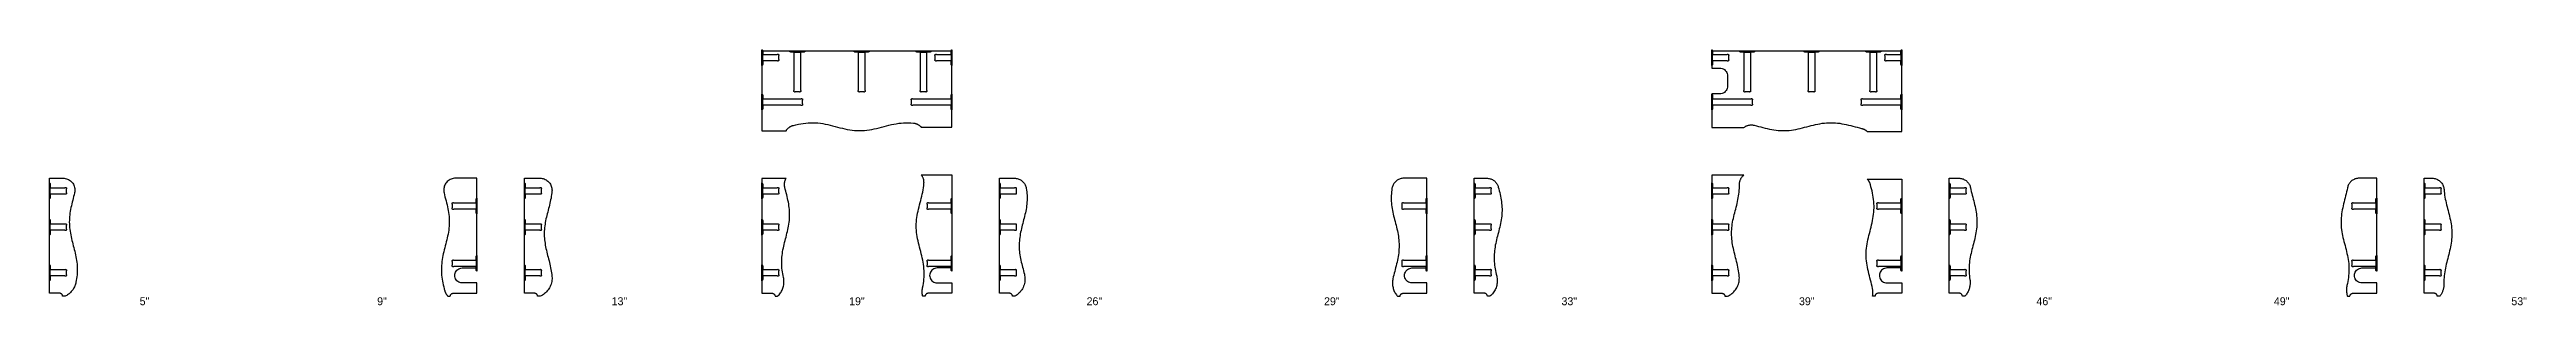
# Model space of a CAD drawing. Header units: inches. Extents: x 0 to 986, y -3 to 61.
# Drawn here: x 0 to 626, y -3 to 61 of the extents above; entities that cross this region are included whole.
import ezdxf
from ezdxf.enums import TextEntityAlignment as Align

# ---------------------------------------------------------------- set-up
doc = ezdxf.new("R2010")
doc.units = ezdxf.units.IN

msp = doc.modelspace()

# ---------------------------------------------------------------- texts
at = {"layer": 'LABELS', "color": 8}
for s, p in [('5"', (24, -3)), ('9"', (84, -3)), ('13"', (144, -3)), ('19"', (204, -3)), ('26"', (264, -3)), ('29"', (324, -3)), ('33"', (384, -3)), ('39"', (444, -3)), ('46"', (504, -3)), ('49"', (564, -3)), ('53"', (624, -3))]:
    msp.add_text(s, height=2, dxfattribs=at).set_placement(p, align=Align.CENTER)

# ---------------------------------------------------------------- linework, layer by layer
at = {"layer": 'BRACKET_CUT_LINE', "color": 4}
for p, q in [((180.2, 58.6), (180.2, 60.2)), ((188.15, 60.8), (189.75, 60.8)), ((204.4, 60.8), (206, 60.8)), ((220.03, 60.8), (221.62, 60.8)), ((227.8, 60.2), (227.8, 58.6)), ((420.2, 58.6), (420.2, 60.2)), ((428.15, 60.8), (429.75, 60.8)), ((444.4, 60.8), (446, 60.8)), ((460.02, 60.8), (461.62, 60.8)), ((467.8, 60.2), (467.8, 58.6)), ((180.2, 47.4), (180.2, 49)), ((227.8, 49), (227.8, 47.4)), ((420.2, 47.4), (420.2, 49)), ((467.8, 49), (467.8, 47.4)), ((0.2, 25.02), (0.2, 26.62)), ((120.2, 25.02), (120.2, 26.62)), ((180.2, 25.02), (180.2, 26.62)), ((240.2, 25.02), (240.2, 26.62)), ((360.2, 25.02), (360.2, 26.62)), ((420.2, 25.02), (420.2, 26.62)), ((480.2, 25.02), (480.2, 26.62)), ((600.2, 25.02), (600.2, 26.62)), ((107.8, 22.8), (107.8, 21.2)), ((227.8, 22.8), (227.8, 21.2)), ((347.8, 22.8), (347.8, 21.2)), ((467.8, 22.8), (467.8, 21.2)), ((587.8, 22.8), (587.8, 21.2)), ((0.2, 15.88), (0.2, 17.48)), ((120.2, 15.88), (120.2, 17.48)), ((180.2, 15.88), (180.2, 17.48)), ((240.2, 15.88), (240.2, 17.48)), ((360.2, 15.88), (360.2, 17.48)), ((420.2, 15.88), (420.2, 17.48)), ((480.2, 15.88), (480.2, 17.48)), ((600.2, 15.88), (600.2, 17.48)), ((107.8, 8.35), (107.8, 6.75)), ((227.8, 8.35), (227.8, 6.75)), ((347.8, 8.35), (347.8, 6.75)), ((467.8, 8.35), (467.8, 6.75)), ((587.8, 8.35), (587.8, 6.75)), ((0.2, 4.38), (0.2, 5.97)), ((120.2, 4.38), (120.2, 5.97)), ((180.2, 4.38), (180.2, 5.97)), ((240.2, 4.38), (240.2, 5.97)), ((360.2, 4.38), (360.2, 5.97)), ((420.2, 4.38), (420.2, 5.97)), ((480.2, 4.38), (480.2, 5.97)), ((600.2, 4.38), (600.2, 5.97))]:
    msp.add_line(p, q, dxfattribs=at)
at = {"layer": 'BRACKET_OUTLINE', "color": 6}
for points in [[(180, 61.4), (180.04, 61.36), (180.08, 61.32), (180.12, 61.27), (180.15, 61.22), (180.17, 61.17), (180.19, 61.11), (180.2, 61.06), (180.2, 61), (180.2, 60.2), (183.85, 60.2), (183.86, 60.22), (183.88, 60.23), (183.91, 60.24), (183.93, 60.25), (183.95, 60.26), (183.97, 60.27), (184, 60.27), (184.02, 60.27), (184.05, 60.27), (184.07, 60.27), (184.1, 60.26), (184.12, 60.25), (184.14, 60.24), (184.16, 60.23), (184.18, 60.22), (184.2, 60.2), (184.22, 60.18), (184.23, 60.16), (184.24, 60.14), (184.25, 60.12), (184.26, 60.1), (184.27, 60.07), (184.27, 60.05), (184.27, 60.02), (184.27, 60), (184.27, 59.97), (184.26, 59.95), (184.25, 59.93), (184.24, 59.91), (184.23, 59.88), (184.22, 59.86), (184.2, 59.85), (184.2, 58.95), (184.22, 58.94), (184.23, 58.92), (184.24, 58.89), (184.25, 58.87), (184.26, 58.85), (184.27, 58.83), (184.27, 58.8), (184.27, 58.78), (184.27, 58.75), (184.27, 58.73), (184.26, 58.7), (184.25, 58.68), (184.24, 58.66), (184.23, 58.64), (184.22, 58.62), (184.2, 58.6), (184.18, 58.58), (184.16, 58.57), (184.14, 58.56), (184.12, 58.55), (184.1, 58.54), (184.07, 58.53), (184.05, 58.53), (184.02, 58.53), (184, 58.53), (183.97, 58.53), (183.95, 58.54), (183.93, 58.55), (183.91, 58.56), (183.88, 58.57), (183.86, 58.58), (183.85, 58.6), (180.2, 58.6), (180.2, 57.8), (180.2, 57.74), (180.19, 57.69), (180.17, 57.63), (180.15, 57.58), (180.12, 57.53), (180.08, 57.48), (180.04, 57.44), (180, 57.4), (180, 61.4)], [(190.95, 61), (190.91, 60.96), (190.87, 60.92), (190.82, 60.88), (190.77, 60.85), (190.72, 60.83), (190.66, 60.81), (190.61, 60.8), (190.55, 60.8), (189.75, 60.8), (189.75, 51.15), (189.77, 51.14), (189.78, 51.12), (189.79, 51.09), (189.8, 51.07), (189.81, 51.05), (189.82, 51.03), (189.82, 51), (189.82, 50.98), (189.82, 50.95), (189.82, 50.93), (189.81, 50.9), (189.8, 50.88), (189.79, 50.86), (189.78, 50.84), (189.77, 50.82), (189.75, 50.8), (189.73, 50.78), (189.71, 50.77), (189.69, 50.76), (189.67, 50.75), (189.65, 50.74), (189.62, 50.73), (189.6, 50.73), (189.57, 50.73), (189.55, 50.73), (189.52, 50.73), (189.5, 50.74), (189.48, 50.75), (189.46, 50.76), (189.43, 50.77), (189.41, 50.78), (189.4, 50.8), (188.5, 50.8), (188.49, 50.78), (188.47, 50.77), (188.44, 50.76), (188.42, 50.75), (188.4, 50.74), (188.38, 50.73), (188.35, 50.73), (188.33, 50.73), (188.3, 50.73), (188.28, 50.73), (188.25, 50.74), (188.23, 50.75), (188.21, 50.76), (188.19, 50.77), (188.17, 50.78), (188.15, 50.8), (188.13, 50.82), (188.12, 50.84), (188.11, 50.86), (188.1, 50.88), (188.09, 50.9), (188.08, 50.93), (188.08, 50.95), (188.08, 50.98), (188.08, 51), (188.08, 51.03), (188.09, 51.05), (188.1, 51.07), (188.11, 51.09), (188.12, 51.12), (188.13, 51.14), (188.15, 51.15), (188.15, 60.8), (187.35, 60.8), (187.29, 60.8), (187.24, 60.81), (187.18, 60.83), (187.13, 60.85), (187.08, 60.88), (187.03, 60.92), (186.99, 60.96), (186.95, 61), (190.95, 61)], [(207.2, 61), (207.16, 60.96), (207.12, 60.92), (207.07, 60.88), (207.02, 60.85), (206.97, 60.83), (206.91, 60.81), (206.86, 60.8), (206.8, 60.8), (206, 60.8), (206, 51.15), (206.02, 51.14), (206.03, 51.12), (206.04, 51.09), (206.05, 51.07), (206.06, 51.05), (206.07, 51.03), (206.07, 51), (206.07, 50.98), (206.07, 50.95), (206.07, 50.93), (206.06, 50.9), (206.05, 50.88), (206.04, 50.86), (206.03, 50.84), (206.02, 50.82), (206, 50.8), (205.98, 50.78), (205.96, 50.77), (205.94, 50.76), (205.92, 50.75), (205.9, 50.74), (205.87, 50.73), (205.85, 50.73), (205.82, 50.73), (205.8, 50.73), (205.77, 50.73), (205.75, 50.74), (205.73, 50.75), (205.71, 50.76), (205.68, 50.77), (205.66, 50.78), (205.65, 50.8), (204.75, 50.8), (204.74, 50.78), (204.72, 50.77), (204.69, 50.76), (204.67, 50.75), (204.65, 50.74), (204.63, 50.73), (204.6, 50.73), (204.58, 50.73), (204.55, 50.73), (204.53, 50.73), (204.5, 50.74), (204.48, 50.75), (204.46, 50.76), (204.44, 50.77), (204.42, 50.78), (204.4, 50.8), (204.38, 50.82), (204.37, 50.84), (204.36, 50.86), (204.35, 50.88), (204.34, 50.9), (204.33, 50.93), (204.33, 50.95), (204.33, 50.98), (204.33, 51), (204.33, 51.03), (204.34, 51.05), (204.35, 51.07), (204.36, 51.09), (204.37, 51.12), (204.38, 51.14), (204.4, 51.15), (204.4, 60.8), (203.6, 60.8), (203.54, 60.8), (203.49, 60.81), (203.43, 60.83), (203.38, 60.85), (203.33, 60.88), (203.28, 60.92), (203.24, 60.96), (203.2, 61), (207.2, 61)], [(222.82, 61), (222.79, 60.96), (222.75, 60.92), (222.7, 60.88), (222.65, 60.85), (222.6, 60.83), (222.54, 60.81), (222.48, 60.8), (222.43, 60.8), (221.62, 60.8), (221.62, 51.15), (221.64, 51.14), (221.66, 51.12), (221.67, 51.09), (221.68, 51.07), (221.69, 51.05), (221.69, 51.03), (221.7, 51), (221.7, 50.98), (221.7, 50.95), (221.69, 50.93), (221.69, 50.9), (221.68, 50.88), (221.67, 50.86), (221.66, 50.84), (221.64, 50.82), (221.62, 50.8), (221.61, 50.78), (221.59, 50.77), (221.57, 50.76), (221.54, 50.75), (221.52, 50.74), (221.5, 50.73), (221.47, 50.73), (221.45, 50.73), (221.42, 50.73), (221.4, 50.73), (221.38, 50.74), (221.35, 50.75), (221.33, 50.76), (221.31, 50.77), (221.29, 50.78), (221.27, 50.8), (220.38, 50.8), (220.36, 50.78), (220.34, 50.77), (220.32, 50.76), (220.3, 50.75), (220.27, 50.74), (220.25, 50.73), (220.23, 50.73), (220.2, 50.73), (220.18, 50.73), (220.15, 50.73), (220.13, 50.74), (220.11, 50.75), (220.08, 50.76), (220.06, 50.77), (220.04, 50.78), (220.03, 50.8), (220.01, 50.82), (219.99, 50.84), (219.98, 50.86), (219.97, 50.88), (219.96, 50.9), (219.96, 50.93), (219.95, 50.95), (219.95, 50.98), (219.95, 51), (219.96, 51.03), (219.96, 51.05), (219.97, 51.07), (219.98, 51.09), (219.99, 51.12), (220.01, 51.14), (220.03, 51.15), (220.03, 60.8), (219.22, 60.8), (219.17, 60.8), (219.11, 60.81), (219.05, 60.83), (219, 60.85), (218.95, 60.88), (218.9, 60.92), (218.86, 60.96), (218.82, 61), (222.82, 61)], [(228, 57.4), (227.96, 57.44), (227.92, 57.48), (227.88, 57.53), (227.85, 57.58), (227.83, 57.63), (227.81, 57.69), (227.8, 57.74), (227.8, 57.8), (227.8, 58.6), (224.15, 58.6), (224.14, 58.58), (224.12, 58.57), (224.09, 58.56), (224.07, 58.55), (224.05, 58.54), (224.03, 58.53), (224, 58.53), (223.98, 58.53), (223.95, 58.53), (223.93, 58.53), (223.9, 58.54), (223.88, 58.55), (223.86, 58.56), (223.84, 58.57), (223.82, 58.58), (223.8, 58.6), (223.78, 58.62), (223.77, 58.64), (223.76, 58.66), (223.75, 58.68), (223.74, 58.7), (223.73, 58.73), (223.73, 58.75), (223.73, 58.78), (223.73, 58.8), (223.73, 58.83), (223.74, 58.85), (223.75, 58.87), (223.76, 58.89), (223.77, 58.92), (223.78, 58.94), (223.8, 58.95), (223.8, 59.85), (223.78, 59.86), (223.77, 59.88), (223.76, 59.91), (223.75, 59.93), (223.74, 59.95), (223.73, 59.97), (223.73, 60), (223.73, 60.02), (223.73, 60.05), (223.73, 60.07), (223.74, 60.1), (223.75, 60.12), (223.76, 60.14), (223.77, 60.16), (223.78, 60.18), (223.8, 60.2), (223.82, 60.22), (223.84, 60.23), (223.86, 60.24), (223.88, 60.25), (223.9, 60.26), (223.93, 60.27), (223.95, 60.27), (223.98, 60.27), (224, 60.27), (224.03, 60.27), (224.05, 60.26), (224.07, 60.25), (224.09, 60.24), (224.12, 60.23), (224.14, 60.22), (224.15, 60.2), (227.8, 60.2), (227.8, 61), (227.8, 61.06), (227.81, 61.11), (227.83, 61.17), (227.85, 61.22), (227.88, 61.27), (227.92, 61.32), (227.96, 61.36), (228, 61.4), (228, 57.4)], [(420, 61.4), (420.04, 61.36), (420.08, 61.32), (420.12, 61.27), (420.15, 61.22), (420.17, 61.17), (420.19, 61.11), (420.2, 61.06), (420.2, 61), (420.2, 60.2), (423.85, 60.2), (423.86, 60.22), (423.88, 60.23), (423.91, 60.24), (423.93, 60.25), (423.95, 60.26), (423.97, 60.27), (424, 60.27), (424.02, 60.27), (424.05, 60.27), (424.07, 60.27), (424.1, 60.26), (424.12, 60.25), (424.14, 60.24), (424.16, 60.23), (424.18, 60.22), (424.2, 60.2), (424.22, 60.18), (424.23, 60.16), (424.24, 60.14), (424.25, 60.12), (424.26, 60.1), (424.27, 60.07), (424.27, 60.05), (424.27, 60.02), (424.27, 60), (424.27, 59.97), (424.26, 59.95), (424.25, 59.93), (424.24, 59.91), (424.23, 59.88), (424.22, 59.86), (424.2, 59.85), (424.2, 58.95), (424.22, 58.94), (424.23, 58.92), (424.24, 58.89), (424.25, 58.87), (424.26, 58.85), (424.27, 58.83), (424.27, 58.8), (424.27, 58.78), (424.27, 58.75), (424.27, 58.73), (424.26, 58.7), (424.25, 58.68), (424.24, 58.66), (424.23, 58.64), (424.22, 58.62), (424.2, 58.6), (424.18, 58.58), (424.16, 58.57), (424.14, 58.56), (424.12, 58.55), (424.1, 58.54), (424.07, 58.53), (424.05, 58.53), (424.02, 58.53), (424, 58.53), (423.97, 58.53), (423.95, 58.54), (423.93, 58.55), (423.91, 58.56), (423.88, 58.57), (423.86, 58.58), (423.85, 58.6), (420.2, 58.6), (420.2, 57.8), (420.2, 57.74), (420.19, 57.69), (420.17, 57.63), (420.15, 57.58), (420.12, 57.53), (420.08, 57.48), (420.04, 57.44), (420, 57.4), (420, 61.4)], [(430.95, 61), (430.91, 60.96), (430.87, 60.92), (430.82, 60.88), (430.77, 60.85), (430.72, 60.83), (430.66, 60.81), (430.61, 60.8), (430.55, 60.8), (429.75, 60.8), (429.75, 51.15), (429.77, 51.14), (429.78, 51.12), (429.79, 51.09), (429.8, 51.07), (429.81, 51.05), (429.82, 51.03), (429.82, 51), (429.82, 50.98), (429.82, 50.95), (429.82, 50.93), (429.81, 50.9), (429.8, 50.88), (429.79, 50.86), (429.78, 50.84), (429.77, 50.82), (429.75, 50.8), (429.73, 50.78), (429.71, 50.77), (429.69, 50.76), (429.67, 50.75), (429.65, 50.74), (429.62, 50.73), (429.6, 50.73), (429.57, 50.73), (429.55, 50.73), (429.52, 50.73), (429.5, 50.74), (429.48, 50.75), (429.46, 50.76), (429.43, 50.77), (429.41, 50.78), (429.4, 50.8), (428.5, 50.8), (428.49, 50.78), (428.47, 50.77), (428.44, 50.76), (428.42, 50.75), (428.4, 50.74), (428.38, 50.73), (428.35, 50.73), (428.33, 50.73), (428.3, 50.73), (428.28, 50.73), (428.25, 50.74), (428.23, 50.75), (428.21, 50.76), (428.19, 50.77), (428.17, 50.78), (428.15, 50.8), (428.13, 50.82), (428.12, 50.84), (428.11, 50.86), (428.1, 50.88), (428.09, 50.9), (428.08, 50.93), (428.08, 50.95), (428.08, 50.98), (428.08, 51), (428.08, 51.03), (428.09, 51.05), (428.1, 51.07), (428.11, 51.09), (428.12, 51.12), (428.13, 51.14), (428.15, 51.15), (428.15, 60.8), (427.35, 60.8), (427.29, 60.8), (427.24, 60.81), (427.18, 60.83), (427.13, 60.85), (427.08, 60.88), (427.03, 60.92), (426.99, 60.96), (426.95, 61), (430.95, 61)], [(447.2, 61), (447.16, 60.96), (447.12, 60.92), (447.07, 60.88), (447.02, 60.85), (446.97, 60.83), (446.91, 60.81), (446.86, 60.8), (446.8, 60.8), (446, 60.8), (446, 51.15), (446.02, 51.14), (446.03, 51.12), (446.04, 51.09), (446.05, 51.07), (446.06, 51.05), (446.07, 51.03), (446.07, 51), (446.07, 50.98), (446.07, 50.95), (446.07, 50.93), (446.06, 50.9), (446.05, 50.88), (446.04, 50.86), (446.03, 50.84), (446.02, 50.82), (446, 50.8), (445.98, 50.78), (445.96, 50.77), (445.94, 50.76), (445.92, 50.75), (445.9, 50.74), (445.87, 50.73), (445.85, 50.73), (445.82, 50.73), (445.8, 50.73), (445.77, 50.73), (445.75, 50.74), (445.73, 50.75), (445.71, 50.76), (445.68, 50.77), (445.66, 50.78), (445.65, 50.8), (444.75, 50.8), (444.74, 50.78), (444.72, 50.77), (444.69, 50.76), (444.67, 50.75), (444.65, 50.74), (444.63, 50.73), (444.6, 50.73), (444.58, 50.73), (444.55, 50.73), (444.53, 50.73), (444.5, 50.74), (444.48, 50.75), (444.46, 50.76), (444.44, 50.77), (444.42, 50.78), (444.4, 50.8), (444.38, 50.82), (444.37, 50.84), (444.36, 50.86), (444.35, 50.88), (444.34, 50.9), (444.33, 50.93), (444.33, 50.95), (444.33, 50.98), (444.33, 51), (444.33, 51.03), (444.34, 51.05), (444.35, 51.07), (444.36, 51.09), (444.37, 51.12), (444.38, 51.14), (444.4, 51.15), (444.4, 60.8), (443.6, 60.8), (443.54, 60.8), (443.49, 60.81), (443.43, 60.83), (443.38, 60.85), (443.33, 60.88), (443.28, 60.92), (443.24, 60.96), (443.2, 61), (447.2, 61)], [(462.82, 61), (462.79, 60.96), (462.75, 60.92), (462.7, 60.88), (462.65, 60.85), (462.6, 60.83), (462.54, 60.81), (462.48, 60.8), (462.43, 60.8), (461.62, 60.8), (461.62, 51.15), (461.64, 51.14), (461.66, 51.12), (461.67, 51.09), (461.68, 51.07), (461.69, 51.05), (461.69, 51.03), (461.7, 51), (461.7, 50.98), (461.7, 50.95), (461.69, 50.93), (461.69, 50.9), (461.68, 50.88), (461.67, 50.86), (461.66, 50.84), (461.64, 50.82), (461.62, 50.8), (461.61, 50.78), (461.59, 50.77), (461.57, 50.76), (461.54, 50.75), (461.52, 50.74), (461.5, 50.73), (461.47, 50.73), (461.45, 50.73), (461.42, 50.73), (461.4, 50.73), (461.38, 50.74), (461.35, 50.75), (461.33, 50.76), (461.31, 50.77), (461.29, 50.78), (461.27, 50.8), (460.38, 50.8), (460.36, 50.78), (460.34, 50.77), (460.32, 50.76), (460.3, 50.75), (460.27, 50.74), (460.25, 50.73), (460.23, 50.73), (460.2, 50.73), (460.18, 50.73), (460.15, 50.73), (460.13, 50.74), (460.11, 50.75), (460.08, 50.76), (460.06, 50.77), (460.04, 50.78), (460.02, 50.8), (460.01, 50.82), (459.99, 50.84), (459.98, 50.86), (459.97, 50.88), (459.96, 50.9), (459.96, 50.93), (459.95, 50.95), (459.95, 50.98), (459.95, 51), (459.96, 51.03), (459.96, 51.05), (459.97, 51.07), (459.98, 51.09), (459.99, 51.12), (460.01, 51.14), (460.02, 51.15), (460.02, 60.8), (459.23, 60.8), (459.17, 60.8), (459.11, 60.81), (459.05, 60.83), (459, 60.85), (458.95, 60.88), (458.9, 60.92), (458.86, 60.96), (458.82, 61), (462.82, 61)], [(468, 57.4), (467.96, 57.44), (467.92, 57.48), (467.88, 57.53), (467.85, 57.58), (467.83, 57.63), (467.81, 57.69), (467.8, 57.74), (467.8, 57.8), (467.8, 58.6), (464.15, 58.6), (464.14, 58.58), (464.12, 58.57), (464.09, 58.56), (464.07, 58.55), (464.05, 58.54), (464.03, 58.53), (464, 58.53), (463.98, 58.53), (463.95, 58.53), (463.93, 58.53), (463.9, 58.54), (463.88, 58.55), (463.86, 58.56), (463.84, 58.57), (463.82, 58.58), (463.8, 58.6), (463.78, 58.62), (463.77, 58.64), (463.76, 58.66), (463.75, 58.68), (463.74, 58.7), (463.73, 58.73), (463.73, 58.75), (463.73, 58.78), (463.73, 58.8), (463.73, 58.83), (463.74, 58.85), (463.75, 58.87), (463.76, 58.89), (463.77, 58.92), (463.78, 58.94), (463.8, 58.95), (463.8, 59.85), (463.78, 59.86), (463.77, 59.88), (463.76, 59.91), (463.75, 59.93), (463.74, 59.95), (463.73, 59.97), (463.73, 60), (463.73, 60.02), (463.73, 60.05), (463.73, 60.07), (463.74, 60.1), (463.75, 60.12), (463.76, 60.14), (463.77, 60.16), (463.78, 60.18), (463.8, 60.2), (463.82, 60.22), (463.84, 60.23), (463.86, 60.24), (463.88, 60.25), (463.9, 60.26), (463.93, 60.27), (463.95, 60.27), (463.98, 60.27), (464, 60.27), (464.03, 60.27), (464.05, 60.26), (464.07, 60.25), (464.09, 60.24), (464.12, 60.23), (464.14, 60.22), (464.15, 60.2), (467.8, 60.2), (467.8, 61), (467.8, 61.06), (467.81, 61.11), (467.83, 61.17), (467.85, 61.22), (467.88, 61.27), (467.92, 61.32), (467.96, 61.36), (468, 61.4), (468, 57.4)], [(180, 50.2), (180.04, 50.16), (180.08, 50.12), (180.12, 50.07), (180.15, 50.02), (180.17, 49.97), (180.19, 49.91), (180.2, 49.86), (180.2, 49.8), (180.2, 49), (189.85, 49), (189.86, 49.02), (189.88, 49.03), (189.91, 49.04), (189.93, 49.05), (189.95, 49.06), (189.97, 49.07), (190, 49.07), (190.02, 49.07), (190.05, 49.07), (190.07, 49.07), (190.1, 49.06), (190.12, 49.05), (190.14, 49.04), (190.16, 49.03), (190.18, 49.02), (190.2, 49), (190.22, 48.98), (190.23, 48.96), (190.24, 48.94), (190.25, 48.92), (190.26, 48.9), (190.27, 48.87), (190.27, 48.85), (190.27, 48.82), (190.27, 48.8), (190.27, 48.77), (190.26, 48.75), (190.25, 48.73), (190.24, 48.71), (190.23, 48.68), (190.22, 48.66), (190.2, 48.65), (190.2, 47.75), (190.22, 47.74), (190.23, 47.72), (190.24, 47.69), (190.25, 47.67), (190.26, 47.65), (190.27, 47.63), (190.27, 47.6), (190.27, 47.58), (190.27, 47.55), (190.27, 47.53), (190.26, 47.5), (190.25, 47.48), (190.24, 47.46), (190.23, 47.44), (190.22, 47.42), (190.2, 47.4), (190.18, 47.38), (190.16, 47.37), (190.14, 47.36), (190.12, 47.35), (190.1, 47.34), (190.07, 47.33), (190.05, 47.33), (190.02, 47.33), (190, 47.33), (189.97, 47.33), (189.95, 47.34), (189.93, 47.35), (189.91, 47.36), (189.88, 47.37), (189.86, 47.38), (189.85, 47.4), (180.2, 47.4), (180.2, 46.6), (180.2, 46.54), (180.19, 46.49), (180.17, 46.43), (180.15, 46.38), (180.12, 46.33), (180.08, 46.28), (180.04, 46.24), (180, 46.2), (180, 50.2)], [(228, 46.2), (227.96, 46.24), (227.92, 46.28), (227.88, 46.33), (227.85, 46.38), (227.83, 46.43), (227.81, 46.49), (227.8, 46.54), (227.8, 46.6), (227.8, 47.4), (218.15, 47.4), (218.14, 47.38), (218.12, 47.37), (218.09, 47.36), (218.07, 47.35), (218.05, 47.34), (218.03, 47.33), (218, 47.33), (217.98, 47.33), (217.95, 47.33), (217.93, 47.33), (217.9, 47.34), (217.88, 47.35), (217.86, 47.36), (217.84, 47.37), (217.82, 47.38), (217.8, 47.4), (217.78, 47.42), (217.77, 47.44), (217.76, 47.46), (217.75, 47.48), (217.74, 47.5), (217.73, 47.53), (217.73, 47.55), (217.73, 47.58), (217.73, 47.6), (217.73, 47.63), (217.74, 47.65), (217.75, 47.67), (217.76, 47.69), (217.77, 47.72), (217.78, 47.74), (217.8, 47.75), (217.8, 48.65), (217.78, 48.66), (217.77, 48.68), (217.76, 48.71), (217.75, 48.73), (217.74, 48.75), (217.73, 48.77), (217.73, 48.8), (217.73, 48.82), (217.73, 48.85), (217.73, 48.87), (217.74, 48.9), (217.75, 48.92), (217.76, 48.94), (217.77, 48.96), (217.78, 48.98), (217.8, 49), (217.82, 49.02), (217.84, 49.03), (217.86, 49.04), (217.88, 49.05), (217.9, 49.06), (217.93, 49.07), (217.95, 49.07), (217.98, 49.07), (218, 49.07), (218.03, 49.07), (218.05, 49.06), (218.07, 49.05), (218.09, 49.04), (218.12, 49.03), (218.14, 49.02), (218.15, 49), (227.8, 49), (227.8, 49.8), (227.8, 49.86), (227.81, 49.91), (227.83, 49.97), (227.85, 50.02), (227.88, 50.07), (227.92, 50.12), (227.96, 50.16), (228, 50.2), (228, 46.2)], [(420, 50.2), (420.04, 50.16), (420.08, 50.12), (420.12, 50.07), (420.15, 50.02), (420.17, 49.97), (420.19, 49.91), (420.2, 49.86), (420.2, 49.8), (420.2, 49), (429.85, 49), (429.86, 49.02), (429.88, 49.03), (429.91, 49.04), (429.93, 49.05), (429.95, 49.06), (429.97, 49.07), (430, 49.07), (430.02, 49.07), (430.05, 49.07), (430.07, 49.07), (430.1, 49.06), (430.12, 49.05), (430.14, 49.04), (430.16, 49.03), (430.18, 49.02), (430.2, 49), (430.22, 48.98), (430.23, 48.96), (430.24, 48.94), (430.25, 48.92), (430.26, 48.9), (430.27, 48.87), (430.27, 48.85), (430.27, 48.82), (430.27, 48.8), (430.27, 48.77), (430.26, 48.75), (430.25, 48.73), (430.24, 48.71), (430.23, 48.68), (430.22, 48.66), (430.2, 48.65), (430.2, 47.75), (430.22, 47.74), (430.23, 47.72), (430.24, 47.69), (430.25, 47.67), (430.26, 47.65), (430.27, 47.63), (430.27, 47.6), (430.27, 47.58), (430.27, 47.55), (430.27, 47.53), (430.26, 47.5), (430.25, 47.48), (430.24, 47.46), (430.23, 47.44), (430.22, 47.42), (430.2, 47.4), (430.18, 47.38), (430.16, 47.37), (430.14, 47.36), (430.12, 47.35), (430.1, 47.34), (430.07, 47.33), (430.05, 47.33), (430.02, 47.33), (430, 47.33), (429.97, 47.33), (429.95, 47.34), (429.93, 47.35), (429.91, 47.36), (429.88, 47.37), (429.86, 47.38), (429.85, 47.4), (420.2, 47.4), (420.2, 46.6), (420.2, 46.54), (420.19, 46.49), (420.17, 46.43), (420.15, 46.38), (420.12, 46.33), (420.08, 46.28), (420.04, 46.24), (420, 46.2), (420, 50.2)], [(468, 46.2), (467.96, 46.24), (467.92, 46.28), (467.88, 46.33), (467.85, 46.38), (467.83, 46.43), (467.81, 46.49), (467.8, 46.54), (467.8, 46.6), (467.8, 47.4), (458.15, 47.4), (458.14, 47.38), (458.12, 47.37), (458.09, 47.36), (458.07, 47.35), (458.05, 47.34), (458.03, 47.33), (458, 47.33), (457.98, 47.33), (457.95, 47.33), (457.93, 47.33), (457.9, 47.34), (457.88, 47.35), (457.86, 47.36), (457.84, 47.37), (457.82, 47.38), (457.8, 47.4), (457.78, 47.42), (457.77, 47.44), (457.76, 47.46), (457.75, 47.48), (457.74, 47.5), (457.73, 47.53), (457.73, 47.55), (457.73, 47.58), (457.73, 47.6), (457.73, 47.63), (457.74, 47.65), (457.75, 47.67), (457.76, 47.69), (457.77, 47.72), (457.78, 47.74), (457.8, 47.75), (457.8, 48.65), (457.78, 48.66), (457.77, 48.68), (457.76, 48.71), (457.75, 48.73), (457.74, 48.75), (457.73, 48.77), (457.73, 48.8), (457.73, 48.82), (457.73, 48.85), (457.73, 48.87), (457.74, 48.9), (457.75, 48.92), (457.76, 48.94), (457.77, 48.96), (457.78, 48.98), (457.8, 49), (457.82, 49.02), (457.84, 49.03), (457.86, 49.04), (457.88, 49.05), (457.9, 49.06), (457.93, 49.07), (457.95, 49.07), (457.98, 49.07), (458, 49.07), (458.03, 49.07), (458.05, 49.06), (458.07, 49.05), (458.09, 49.04), (458.12, 49.03), (458.14, 49.02), (458.15, 49), (467.8, 49), (467.8, 49.8), (467.8, 49.86), (467.81, 49.91), (467.83, 49.97), (467.85, 50.02), (467.88, 50.07), (467.92, 50.12), (467.96, 50.16), (468, 50.2), (468, 46.2)], [(0, 27.82), (0.04, 27.79), (0.08, 27.75), (0.12, 27.7), (0.15, 27.65), (0.17, 27.6), (0.19, 27.54), (0.2, 27.48), (0.2, 27.43), (0.2, 26.62), (3.85, 26.62), (3.86, 26.64), (3.88, 26.66), (3.91, 26.67), (3.93, 26.68), (3.95, 26.69), (3.97, 26.69), (4, 26.7), (4.02, 26.7), (4.05, 26.7), (4.07, 26.69), (4.1, 26.69), (4.12, 26.68), (4.14, 26.67), (4.16, 26.66), (4.18, 26.64), (4.2, 26.62), (4.22, 26.61), (4.23, 26.59), (4.24, 26.57), (4.25, 26.54), (4.26, 26.52), (4.27, 26.5), (4.27, 26.47), (4.27, 26.45), (4.27, 26.42), (4.27, 26.4), (4.26, 26.38), (4.25, 26.35), (4.24, 26.33), (4.23, 26.31), (4.22, 26.29), (4.2, 26.27), (4.2, 25.38), (4.22, 25.36), (4.23, 25.34), (4.24, 25.32), (4.25, 25.3), (4.26, 25.27), (4.27, 25.25), (4.27, 25.23), (4.27, 25.2), (4.27, 25.18), (4.27, 25.15), (4.26, 25.13), (4.25, 25.11), (4.24, 25.08), (4.23, 25.06), (4.22, 25.04), (4.2, 25.02), (4.18, 25.01), (4.16, 24.99), (4.14, 24.98), (4.12, 24.97), (4.1, 24.96), (4.07, 24.96), (4.05, 24.95), (4.02, 24.95), (4, 24.95), (3.97, 24.96), (3.95, 24.96), (3.93, 24.97), (3.91, 24.98), (3.88, 24.99), (3.86, 25.01), (3.85, 25.02), (0.2, 25.02), (0.2, 24.22), (0.2, 24.17), (0.19, 24.11), (0.17, 24.05), (0.15, 24), (0.12, 23.95), (0.08, 23.9), (0.04, 23.86), (0, 23.82), (0, 27.82)], [(120, 27.82), (120.04, 27.79), (120.08, 27.75), (120.12, 27.7), (120.15, 27.65), (120.17, 27.6), (120.19, 27.54), (120.2, 27.48), (120.2, 27.43), (120.2, 26.62), (123.85, 26.62), (123.86, 26.64), (123.88, 26.66), (123.91, 26.67), (123.93, 26.68), (123.95, 26.69), (123.97, 26.69), (124, 26.7), (124.02, 26.7), (124.05, 26.7), (124.07, 26.69), (124.1, 26.69), (124.12, 26.68), (124.14, 26.67), (124.16, 26.66), (124.18, 26.64), (124.2, 26.62), (124.22, 26.61), (124.23, 26.59), (124.24, 26.57), (124.25, 26.54), (124.26, 26.52), (124.27, 26.5), (124.27, 26.47), (124.27, 26.45), (124.27, 26.42), (124.27, 26.4), (124.26, 26.38), (124.25, 26.35), (124.24, 26.33), (124.23, 26.31), (124.22, 26.29), (124.2, 26.27), (124.2, 25.38), (124.22, 25.36), (124.23, 25.34), (124.24, 25.32), (124.25, 25.3), (124.26, 25.27), (124.27, 25.25), (124.27, 25.23), (124.27, 25.2), (124.27, 25.18), (124.27, 25.15), (124.26, 25.13), (124.25, 25.11), (124.24, 25.08), (124.23, 25.06), (124.22, 25.04), (124.2, 25.02), (124.18, 25.01), (124.16, 24.99), (124.14, 24.98), (124.12, 24.97), (124.1, 24.96), (124.07, 24.96), (124.05, 24.95), (124.02, 24.95), (124, 24.95), (123.97, 24.96), (123.95, 24.96), (123.93, 24.97), (123.91, 24.98), (123.88, 24.99), (123.86, 25.01), (123.85, 25.02), (120.2, 25.02), (120.2, 24.22), (120.2, 24.17), (120.19, 24.11), (120.17, 24.05), (120.15, 24), (120.12, 23.95), (120.08, 23.9), (120.04, 23.86), (120, 23.82), (120, 27.82)], [(180, 27.82), (180.04, 27.79), (180.08, 27.75), (180.12, 27.7), (180.15, 27.65), (180.17, 27.6), (180.19, 27.54), (180.2, 27.48), (180.2, 27.43), (180.2, 26.62), (183.85, 26.62), (183.86, 26.64), (183.88, 26.66), (183.91, 26.67), (183.93, 26.68), (183.95, 26.69), (183.97, 26.69), (184, 26.7), (184.02, 26.7), (184.05, 26.7), (184.07, 26.69), (184.1, 26.69), (184.12, 26.68), (184.14, 26.67), (184.16, 26.66), (184.18, 26.64), (184.2, 26.62), (184.22, 26.61), (184.23, 26.59), (184.24, 26.57), (184.25, 26.54), (184.26, 26.52), (184.27, 26.5), (184.27, 26.47), (184.27, 26.45), (184.27, 26.42), (184.27, 26.4), (184.26, 26.38), (184.25, 26.35), (184.24, 26.33), (184.23, 26.31), (184.22, 26.29), (184.2, 26.27), (184.2, 25.38), (184.22, 25.36), (184.23, 25.34), (184.24, 25.32), (184.25, 25.3), (184.26, 25.27), (184.27, 25.25), (184.27, 25.23), (184.27, 25.2), (184.27, 25.18), (184.27, 25.15), (184.26, 25.13), (184.25, 25.11), (184.24, 25.08), (184.23, 25.06), (184.22, 25.04), (184.2, 25.02), (184.18, 25.01), (184.16, 24.99), (184.14, 24.98), (184.12, 24.97), (184.1, 24.96), (184.07, 24.96), (184.05, 24.95), (184.02, 24.95), (184, 24.95), (183.97, 24.96), (183.95, 24.96), (183.93, 24.97), (183.91, 24.98), (183.88, 24.99), (183.86, 25.01), (183.85, 25.02), (180.2, 25.02), (180.2, 24.22), (180.2, 24.17), (180.19, 24.11), (180.17, 24.05), (180.15, 24), (180.12, 23.95), (180.08, 23.9), (180.04, 23.86), (180, 23.82), (180, 27.82)], [(240, 27.82), (240.04, 27.79), (240.08, 27.75), (240.12, 27.7), (240.15, 27.65), (240.17, 27.6), (240.19, 27.54), (240.2, 27.48), (240.2, 27.43), (240.2, 26.62), (243.85, 26.62), (243.86, 26.64), (243.88, 26.66), (243.91, 26.67), (243.93, 26.68), (243.95, 26.69), (243.97, 26.69), (244, 26.7), (244.02, 26.7), (244.05, 26.7), (244.07, 26.69), (244.1, 26.69), (244.12, 26.68), (244.14, 26.67), (244.16, 26.66), (244.18, 26.64), (244.2, 26.62), (244.22, 26.61), (244.23, 26.59), (244.24, 26.57), (244.25, 26.54), (244.26, 26.52), (244.27, 26.5), (244.27, 26.47), (244.27, 26.45), (244.27, 26.42), (244.27, 26.4), (244.26, 26.38), (244.25, 26.35), (244.24, 26.33), (244.23, 26.31), (244.22, 26.29), (244.2, 26.27), (244.2, 25.38), (244.22, 25.36), (244.23, 25.34), (244.24, 25.32), (244.25, 25.3), (244.26, 25.27), (244.27, 25.25), (244.27, 25.23), (244.27, 25.2), (244.27, 25.18), (244.27, 25.15), (244.26, 25.13), (244.25, 25.11), (244.24, 25.08), (244.23, 25.06), (244.22, 25.04), (244.2, 25.02), (244.18, 25.01), (244.16, 24.99), (244.14, 24.98), (244.12, 24.97), (244.1, 24.96), (244.07, 24.96), (244.05, 24.95), (244.02, 24.95), (244, 24.95), (243.97, 24.96), (243.95, 24.96), (243.93, 24.97), (243.91, 24.98), (243.88, 24.99), (243.86, 25.01), (243.85, 25.02), (240.2, 25.02), (240.2, 24.22), (240.2, 24.17), (240.19, 24.11), (240.17, 24.05), (240.15, 24), (240.12, 23.95), (240.08, 23.9), (240.04, 23.86), (240, 23.82), (240, 27.82)], [(360, 27.82), (360.04, 27.79), (360.08, 27.75), (360.12, 27.7), (360.15, 27.65), (360.17, 27.6), (360.19, 27.54), (360.2, 27.48), (360.2, 27.43), (360.2, 26.62), (363.85, 26.62), (363.86, 26.64), (363.88, 26.66), (363.91, 26.67), (363.93, 26.68), (363.95, 26.69), (363.97, 26.69), (364, 26.7), (364.02, 26.7), (364.05, 26.7), (364.07, 26.69), (364.1, 26.69), (364.12, 26.68), (364.14, 26.67), (364.16, 26.66), (364.18, 26.64), (364.2, 26.62), (364.22, 26.61), (364.23, 26.59), (364.24, 26.57), (364.25, 26.54), (364.26, 26.52), (364.27, 26.5), (364.27, 26.47), (364.27, 26.45), (364.27, 26.42), (364.27, 26.4), (364.26, 26.38), (364.25, 26.35), (364.24, 26.33), (364.23, 26.31), (364.22, 26.29), (364.2, 26.27), (364.2, 25.38), (364.22, 25.36), (364.23, 25.34), (364.24, 25.32), (364.25, 25.3), (364.26, 25.27), (364.27, 25.25), (364.27, 25.23), (364.27, 25.2), (364.27, 25.18), (364.27, 25.15), (364.26, 25.13), (364.25, 25.11), (364.24, 25.08), (364.23, 25.06), (364.22, 25.04), (364.2, 25.02), (364.18, 25.01), (364.16, 24.99), (364.14, 24.98), (364.12, 24.97), (364.1, 24.96), (364.07, 24.96), (364.05, 24.95), (364.02, 24.95), (364, 24.95), (363.97, 24.96), (363.95, 24.96), (363.93, 24.97), (363.91, 24.98), (363.88, 24.99), (363.86, 25.01), (363.85, 25.02), (360.2, 25.02), (360.2, 24.22), (360.2, 24.17), (360.19, 24.11), (360.17, 24.05), (360.15, 24), (360.12, 23.95), (360.08, 23.9), (360.04, 23.86), (360, 23.82), (360, 27.82)], [(420, 27.82), (420.04, 27.79), (420.08, 27.75), (420.12, 27.7), (420.15, 27.65), (420.17, 27.6), (420.19, 27.54), (420.2, 27.48), (420.2, 27.43), (420.2, 26.62), (423.85, 26.62), (423.86, 26.64), (423.88, 26.66), (423.91, 26.67), (423.93, 26.68), (423.95, 26.69), (423.97, 26.69), (424, 26.7), (424.02, 26.7), (424.05, 26.7), (424.07, 26.69), (424.1, 26.69), (424.12, 26.68), (424.14, 26.67), (424.16, 26.66), (424.18, 26.64), (424.2, 26.62), (424.22, 26.61), (424.23, 26.59), (424.24, 26.57), (424.25, 26.54), (424.26, 26.52), (424.27, 26.5), (424.27, 26.47), (424.27, 26.45), (424.27, 26.42), (424.27, 26.4), (424.26, 26.38), (424.25, 26.35), (424.24, 26.33), (424.23, 26.31), (424.22, 26.29), (424.2, 26.27), (424.2, 25.38), (424.22, 25.36), (424.23, 25.34), (424.24, 25.32), (424.25, 25.3), (424.26, 25.27), (424.27, 25.25), (424.27, 25.23), (424.27, 25.2), (424.27, 25.18), (424.27, 25.15), (424.26, 25.13), (424.25, 25.11), (424.24, 25.08), (424.23, 25.06), (424.22, 25.04), (424.2, 25.02), (424.18, 25.01), (424.16, 24.99), (424.14, 24.98), (424.12, 24.97), (424.1, 24.96), (424.07, 24.96), (424.05, 24.95), (424.02, 24.95), (424, 24.95), (423.97, 24.96), (423.95, 24.96), (423.93, 24.97), (423.91, 24.98), (423.88, 24.99), (423.86, 25.01), (423.85, 25.02), (420.2, 25.02), (420.2, 24.22), (420.2, 24.17), (420.19, 24.11), (420.17, 24.05), (420.15, 24), (420.12, 23.95), (420.08, 23.9), (420.04, 23.86), (420, 23.82), (420, 27.82)], [(480, 27.82), (480.04, 27.79), (480.08, 27.75), (480.12, 27.7), (480.15, 27.65), (480.17, 27.6), (480.19, 27.54), (480.2, 27.48), (480.2, 27.43), (480.2, 26.62), (483.85, 26.62), (483.86, 26.64), (483.88, 26.66), (483.91, 26.67), (483.93, 26.68), (483.95, 26.69), (483.97, 26.69), (484, 26.7), (484.02, 26.7), (484.05, 26.7), (484.07, 26.69), (484.1, 26.69), (484.12, 26.68), (484.14, 26.67), (484.16, 26.66), (484.18, 26.64), (484.2, 26.62), (484.22, 26.61), (484.23, 26.59), (484.24, 26.57), (484.25, 26.54), (484.26, 26.52), (484.27, 26.5), (484.27, 26.47), (484.27, 26.45), (484.27, 26.42), (484.27, 26.4), (484.26, 26.38), (484.25, 26.35), (484.24, 26.33), (484.23, 26.31), (484.22, 26.29), (484.2, 26.27), (484.2, 25.38), (484.22, 25.36), (484.23, 25.34), (484.24, 25.32), (484.25, 25.3), (484.26, 25.27), (484.27, 25.25), (484.27, 25.23), (484.27, 25.2), (484.27, 25.18), (484.27, 25.15), (484.26, 25.13), (484.25, 25.11), (484.24, 25.08), (484.23, 25.06), (484.22, 25.04), (484.2, 25.02), (484.18, 25.01), (484.16, 24.99), (484.14, 24.98), (484.12, 24.97), (484.1, 24.96), (484.07, 24.96), (484.05, 24.95), (484.02, 24.95), (484, 24.95), (483.97, 24.96), (483.95, 24.96), (483.93, 24.97), (483.91, 24.98), (483.88, 24.99), (483.86, 25.01), (483.85, 25.02), (480.2, 25.02), (480.2, 24.22), (480.2, 24.17), (480.19, 24.11), (480.17, 24.05), (480.15, 24), (480.12, 23.95), (480.08, 23.9), (480.04, 23.86), (480, 23.82), (480, 27.82)], [(600, 27.82), (600.04, 27.79), (600.08, 27.75), (600.12, 27.7), (600.15, 27.65), (600.17, 27.6), (600.19, 27.54), (600.2, 27.48), (600.2, 27.43), (600.2, 26.62), (603.85, 26.62), (603.86, 26.64), (603.88, 26.66), (603.91, 26.67), (603.93, 26.68), (603.95, 26.69), (603.97, 26.69), (604, 26.7), (604.02, 26.7), (604.05, 26.7), (604.07, 26.69), (604.1, 26.69), (604.12, 26.68), (604.14, 26.67), (604.16, 26.66), (604.18, 26.64), (604.2, 26.62), (604.22, 26.61), (604.23, 26.59), (604.24, 26.57), (604.25, 26.54), (604.26, 26.52), (604.27, 26.5), (604.27, 26.47), (604.27, 26.45), (604.27, 26.42), (604.27, 26.4), (604.26, 26.38), (604.25, 26.35), (604.24, 26.33), (604.23, 26.31), (604.22, 26.29), (604.2, 26.27), (604.2, 25.38), (604.22, 25.36), (604.23, 25.34), (604.24, 25.32), (604.25, 25.3), (604.26, 25.27), (604.27, 25.25), (604.27, 25.23), (604.27, 25.2), (604.27, 25.18), (604.27, 25.15), (604.26, 25.13), (604.25, 25.11), (604.24, 25.08), (604.23, 25.06), (604.22, 25.04), (604.2, 25.02), (604.18, 25.01), (604.16, 24.99), (604.14, 24.98), (604.12, 24.97), (604.1, 24.96), (604.07, 24.96), (604.05, 24.95), (604.02, 24.95), (604, 24.95), (603.97, 24.96), (603.95, 24.96), (603.93, 24.97), (603.91, 24.98), (603.88, 24.99), (603.86, 25.01), (603.85, 25.02), (600.2, 25.02), (600.2, 24.22), (600.2, 24.17), (600.19, 24.11), (600.17, 24.05), (600.15, 24), (600.12, 23.95), (600.08, 23.9), (600.04, 23.86), (600, 23.82), (600, 27.82)], [(108, 20), (107.96, 20.04), (107.92, 20.08), (107.88, 20.13), (107.85, 20.18), (107.83, 20.23), (107.81, 20.29), (107.8, 20.34), (107.8, 20.4), (107.8, 21.2), (102.15, 21.2), (102.14, 21.18), (102.12, 21.17), (102.09, 21.16), (102.07, 21.15), (102.05, 21.14), (102.03, 21.13), (102, 21.13), (101.98, 21.13), (101.95, 21.13), (101.93, 21.13), (101.9, 21.14), (101.88, 21.15), (101.86, 21.16), (101.84, 21.17), (101.82, 21.18), (101.8, 21.2), (101.78, 21.22), (101.77, 21.24), (101.76, 21.26), (101.75, 21.28), (101.74, 21.3), (101.73, 21.33), (101.73, 21.35), (101.73, 21.38), (101.73, 21.4), (101.73, 21.43), (101.74, 21.45), (101.75, 21.47), (101.76, 21.49), (101.77, 21.52), (101.78, 21.54), (101.8, 21.55), (101.8, 22.45), (101.78, 22.46), (101.77, 22.48), (101.76, 22.51), (101.75, 22.53), (101.74, 22.55), (101.73, 22.57), (101.73, 22.6), (101.73, 22.62), (101.73, 22.65), (101.73, 22.67), (101.74, 22.7), (101.75, 22.72), (101.76, 22.74), (101.77, 22.76), (101.78, 22.78), (101.8, 22.8), (101.82, 22.82), (101.84, 22.83), (101.86, 22.84), (101.88, 22.85), (101.9, 22.86), (101.93, 22.87), (101.95, 22.87), (101.98, 22.87), (102, 22.87), (102.03, 22.87), (102.05, 22.86), (102.07, 22.85), (102.09, 22.84), (102.12, 22.83), (102.14, 22.82), (102.15, 22.8), (107.8, 22.8), (107.8, 23.6), (107.8, 23.66), (107.81, 23.71), (107.83, 23.77), (107.85, 23.82), (107.88, 23.87), (107.92, 23.92), (107.96, 23.96), (108, 24), (108, 20)], [(228, 20), (227.96, 20.04), (227.92, 20.08), (227.88, 20.13), (227.85, 20.18), (227.83, 20.23), (227.81, 20.29), (227.8, 20.34), (227.8, 20.4), (227.8, 21.2), (222.15, 21.2), (222.14, 21.18), (222.12, 21.17), (222.09, 21.16), (222.07, 21.15), (222.05, 21.14), (222.03, 21.13), (222, 21.13), (221.98, 21.13), (221.95, 21.13), (221.93, 21.13), (221.9, 21.14), (221.88, 21.15), (221.86, 21.16), (221.84, 21.17), (221.82, 21.18), (221.8, 21.2), (221.78, 21.22), (221.77, 21.24), (221.76, 21.26), (221.75, 21.28), (221.74, 21.3), (221.73, 21.33), (221.73, 21.35), (221.73, 21.38), (221.73, 21.4), (221.73, 21.43), (221.74, 21.45), (221.75, 21.47), (221.76, 21.49), (221.77, 21.52), (221.78, 21.54), (221.8, 21.55), (221.8, 22.45), (221.78, 22.46), (221.77, 22.48), (221.76, 22.51), (221.75, 22.53), (221.74, 22.55), (221.73, 22.57), (221.73, 22.6), (221.73, 22.62), (221.73, 22.65), (221.73, 22.67), (221.74, 22.7), (221.75, 22.72), (221.76, 22.74), (221.77, 22.76), (221.78, 22.78), (221.8, 22.8), (221.82, 22.82), (221.84, 22.83), (221.86, 22.84), (221.88, 22.85), (221.9, 22.86), (221.93, 22.87), (221.95, 22.87), (221.98, 22.87), (222, 22.87), (222.03, 22.87), (222.05, 22.86), (222.07, 22.85), (222.09, 22.84), (222.12, 22.83), (222.14, 22.82), (222.15, 22.8), (227.8, 22.8), (227.8, 23.6), (227.8, 23.66), (227.81, 23.71), (227.83, 23.77), (227.85, 23.82), (227.88, 23.87), (227.92, 23.92), (227.96, 23.96), (228, 24), (228, 20)], [(348, 20), (347.96, 20.04), (347.92, 20.08), (347.88, 20.13), (347.85, 20.18), (347.83, 20.23), (347.81, 20.29), (347.8, 20.34), (347.8, 20.4), (347.8, 21.2), (342.15, 21.2), (342.14, 21.18), (342.12, 21.17), (342.09, 21.16), (342.07, 21.15), (342.05, 21.14), (342.03, 21.13), (342, 21.13), (341.98, 21.13), (341.95, 21.13), (341.93, 21.13), (341.9, 21.14), (341.88, 21.15), (341.86, 21.16), (341.84, 21.17), (341.82, 21.18), (341.8, 21.2), (341.78, 21.22), (341.77, 21.24), (341.76, 21.26), (341.75, 21.28), (341.74, 21.3), (341.73, 21.33), (341.73, 21.35), (341.73, 21.38), (341.73, 21.4), (341.73, 21.43), (341.74, 21.45), (341.75, 21.47), (341.76, 21.49), (341.77, 21.52), (341.78, 21.54), (341.8, 21.55), (341.8, 22.45), (341.78, 22.46), (341.77, 22.48), (341.76, 22.51), (341.75, 22.53), (341.74, 22.55), (341.73, 22.57), (341.73, 22.6), (341.73, 22.62), (341.73, 22.65), (341.73, 22.67), (341.74, 22.7), (341.75, 22.72), (341.76, 22.74), (341.77, 22.76), (341.78, 22.78), (341.8, 22.8), (341.82, 22.82), (341.84, 22.83), (341.86, 22.84), (341.88, 22.85), (341.9, 22.86), (341.93, 22.87), (341.95, 22.87), (341.98, 22.87), (342, 22.87), (342.03, 22.87), (342.05, 22.86), (342.07, 22.85), (342.09, 22.84), (342.12, 22.83), (342.14, 22.82), (342.15, 22.8), (347.8, 22.8), (347.8, 23.6), (347.8, 23.66), (347.81, 23.71), (347.83, 23.77), (347.85, 23.82), (347.88, 23.87), (347.92, 23.92), (347.96, 23.96), (348, 24), (348, 20)], [(468, 20), (467.96, 20.04), (467.92, 20.08), (467.88, 20.13), (467.85, 20.18), (467.83, 20.23), (467.81, 20.29), (467.8, 20.34), (467.8, 20.4), (467.8, 21.2), (462.15, 21.2), (462.14, 21.18), (462.12, 21.17), (462.09, 21.16), (462.07, 21.15), (462.05, 21.14), (462.03, 21.13), (462, 21.13), (461.98, 21.13), (461.95, 21.13), (461.93, 21.13), (461.9, 21.14), (461.88, 21.15), (461.86, 21.16), (461.84, 21.17), (461.82, 21.18), (461.8, 21.2), (461.78, 21.22), (461.77, 21.24), (461.76, 21.26), (461.75, 21.28), (461.74, 21.3), (461.73, 21.33), (461.73, 21.35), (461.73, 21.38), (461.73, 21.4), (461.73, 21.43), (461.74, 21.45), (461.75, 21.47), (461.76, 21.49), (461.77, 21.52), (461.78, 21.54), (461.8, 21.55), (461.8, 22.45), (461.78, 22.46), (461.77, 22.48), (461.76, 22.51), (461.75, 22.53), (461.74, 22.55), (461.73, 22.57), (461.73, 22.6), (461.73, 22.62), (461.73, 22.65), (461.73, 22.67), (461.74, 22.7), (461.75, 22.72), (461.76, 22.74), (461.77, 22.76), (461.78, 22.78), (461.8, 22.8), (461.82, 22.82), (461.84, 22.83), (461.86, 22.84), (461.88, 22.85), (461.9, 22.86), (461.93, 22.87), (461.95, 22.87), (461.98, 22.87), (462, 22.87), (462.03, 22.87), (462.05, 22.86), (462.07, 22.85), (462.09, 22.84), (462.12, 22.83), (462.14, 22.82), (462.15, 22.8), (467.8, 22.8), (467.8, 23.6), (467.8, 23.66), (467.81, 23.71), (467.83, 23.77), (467.85, 23.82), (467.88, 23.87), (467.92, 23.92), (467.96, 23.96), (468, 24), (468, 20)], [(588, 20), (587.96, 20.04), (587.92, 20.08), (587.88, 20.13), (587.85, 20.18), (587.83, 20.23), (587.81, 20.29), (587.8, 20.34), (587.8, 20.4), (587.8, 21.2), (582.15, 21.2), (582.14, 21.18), (582.12, 21.17), (582.09, 21.16), (582.07, 21.15), (582.05, 21.14), (582.03, 21.13), (582, 21.13), (581.98, 21.13), (581.95, 21.13), (581.93, 21.13), (581.9, 21.14), (581.88, 21.15), (581.86, 21.16), (581.84, 21.17), (581.82, 21.18), (581.8, 21.2), (581.78, 21.22), (581.77, 21.24), (581.76, 21.26), (581.75, 21.28), (581.74, 21.3), (581.73, 21.33), (581.73, 21.35), (581.73, 21.38), (581.73, 21.4), (581.73, 21.43), (581.74, 21.45), (581.75, 21.47), (581.76, 21.49), (581.77, 21.52), (581.78, 21.54), (581.8, 21.55), (581.8, 22.45), (581.78, 22.46), (581.77, 22.48), (581.76, 22.51), (581.75, 22.53), (581.74, 22.55), (581.73, 22.57), (581.73, 22.6), (581.73, 22.62), (581.73, 22.65), (581.73, 22.67), (581.74, 22.7), (581.75, 22.72), (581.76, 22.74), (581.77, 22.76), (581.78, 22.78), (581.8, 22.8), (581.82, 22.82), (581.84, 22.83), (581.86, 22.84), (581.88, 22.85), (581.9, 22.86), (581.93, 22.87), (581.95, 22.87), (581.98, 22.87), (582, 22.87), (582.03, 22.87), (582.05, 22.86), (582.07, 22.85), (582.09, 22.84), (582.12, 22.83), (582.14, 22.82), (582.15, 22.8), (587.8, 22.8), (587.8, 23.6), (587.8, 23.66), (587.81, 23.71), (587.83, 23.77), (587.85, 23.82), (587.88, 23.87), (587.92, 23.92), (587.96, 23.96), (588, 24), (588, 20)], [(0, 18.68), (0.04, 18.64), (0.08, 18.6), (0.12, 18.55), (0.15, 18.5), (0.17, 18.45), (0.19, 18.39), (0.2, 18.33), (0.2, 18.28), (0.2, 17.48), (3.85, 17.48), (3.86, 17.49), (3.88, 17.51), (3.91, 17.52), (3.93, 17.53), (3.95, 17.54), (3.97, 17.54), (4, 17.55), (4.02, 17.55), (4.05, 17.55), (4.07, 17.54), (4.1, 17.54), (4.12, 17.53), (4.14, 17.52), (4.16, 17.51), (4.18, 17.49), (4.2, 17.48), (4.22, 17.46), (4.23, 17.44), (4.24, 17.42), (4.25, 17.39), (4.26, 17.37), (4.27, 17.35), (4.27, 17.32), (4.27, 17.3), (4.27, 17.27), (4.27, 17.25), (4.26, 17.23), (4.25, 17.2), (4.24, 17.18), (4.23, 17.16), (4.22, 17.14), (4.2, 17.12), (4.2, 16.23), (4.22, 16.21), (4.23, 16.19), (4.24, 16.17), (4.25, 16.15), (4.26, 16.12), (4.27, 16.1), (4.27, 16.08), (4.27, 16.05), (4.27, 16.03), (4.27, 16), (4.26, 15.98), (4.25, 15.96), (4.24, 15.93), (4.23, 15.91), (4.22, 15.89), (4.2, 15.88), (4.18, 15.86), (4.16, 15.84), (4.14, 15.83), (4.12, 15.82), (4.1, 15.81), (4.07, 15.81), (4.05, 15.8), (4.02, 15.8), (4, 15.8), (3.97, 15.81), (3.95, 15.81), (3.93, 15.82), (3.91, 15.83), (3.88, 15.84), (3.86, 15.86), (3.85, 15.88), (0.2, 15.88), (0.2, 15.08), (0.2, 15.02), (0.19, 14.96), (0.17, 14.9), (0.15, 14.85), (0.12, 14.8), (0.08, 14.75), (0.04, 14.71), (0, 14.68), (0, 18.68)], [(120, 18.68), (120.04, 18.64), (120.08, 18.6), (120.12, 18.55), (120.15, 18.5), (120.17, 18.45), (120.19, 18.39), (120.2, 18.33), (120.2, 18.28), (120.2, 17.48), (123.85, 17.48), (123.86, 17.49), (123.88, 17.51), (123.91, 17.52), (123.93, 17.53), (123.95, 17.54), (123.97, 17.54), (124, 17.55), (124.02, 17.55), (124.05, 17.55), (124.07, 17.54), (124.1, 17.54), (124.12, 17.53), (124.14, 17.52), (124.16, 17.51), (124.18, 17.49), (124.2, 17.48), (124.22, 17.46), (124.23, 17.44), (124.24, 17.42), (124.25, 17.39), (124.26, 17.37), (124.27, 17.35), (124.27, 17.32), (124.27, 17.3), (124.27, 17.27), (124.27, 17.25), (124.26, 17.23), (124.25, 17.2), (124.24, 17.18), (124.23, 17.16), (124.22, 17.14), (124.2, 17.12), (124.2, 16.23), (124.22, 16.21), (124.23, 16.19), (124.24, 16.17), (124.25, 16.15), (124.26, 16.12), (124.27, 16.1), (124.27, 16.08), (124.27, 16.05), (124.27, 16.03), (124.27, 16), (124.26, 15.98), (124.25, 15.96), (124.24, 15.93), (124.23, 15.91), (124.22, 15.89), (124.2, 15.88), (124.18, 15.86), (124.16, 15.84), (124.14, 15.83), (124.12, 15.82), (124.1, 15.81), (124.07, 15.81), (124.05, 15.8), (124.02, 15.8), (124, 15.8), (123.97, 15.81), (123.95, 15.81), (123.93, 15.82), (123.91, 15.83), (123.88, 15.84), (123.86, 15.86), (123.85, 15.88), (120.2, 15.88), (120.2, 15.08), (120.2, 15.02), (120.19, 14.96), (120.17, 14.9), (120.15, 14.85), (120.12, 14.8), (120.08, 14.75), (120.04, 14.71), (120, 14.68), (120, 18.68)], [(180, 18.68), (180.04, 18.64), (180.08, 18.6), (180.12, 18.55), (180.15, 18.5), (180.17, 18.45), (180.19, 18.39), (180.2, 18.33), (180.2, 18.28), (180.2, 17.48), (183.85, 17.48), (183.86, 17.49), (183.88, 17.51), (183.91, 17.52), (183.93, 17.53), (183.95, 17.54), (183.97, 17.54), (184, 17.55), (184.02, 17.55), (184.05, 17.55), (184.07, 17.54), (184.1, 17.54), (184.12, 17.53), (184.14, 17.52), (184.16, 17.51), (184.18, 17.49), (184.2, 17.48), (184.22, 17.46), (184.23, 17.44), (184.24, 17.42), (184.25, 17.39), (184.26, 17.37), (184.27, 17.35), (184.27, 17.32), (184.27, 17.3), (184.27, 17.27), (184.27, 17.25), (184.26, 17.23), (184.25, 17.2), (184.24, 17.18), (184.23, 17.16), (184.22, 17.14), (184.2, 17.12), (184.2, 16.23), (184.22, 16.21), (184.23, 16.19), (184.24, 16.17), (184.25, 16.15), (184.26, 16.12), (184.27, 16.1), (184.27, 16.08), (184.27, 16.05), (184.27, 16.03), (184.27, 16), (184.26, 15.98), (184.25, 15.96), (184.24, 15.93), (184.23, 15.91), (184.22, 15.89), (184.2, 15.88), (184.18, 15.86), (184.16, 15.84), (184.14, 15.83), (184.12, 15.82), (184.1, 15.81), (184.07, 15.81), (184.05, 15.8), (184.02, 15.8), (184, 15.8), (183.97, 15.81), (183.95, 15.81), (183.93, 15.82), (183.91, 15.83), (183.88, 15.84), (183.86, 15.86), (183.85, 15.88), (180.2, 15.88), (180.2, 15.08), (180.2, 15.02), (180.19, 14.96), (180.17, 14.9), (180.15, 14.85), (180.12, 14.8), (180.08, 14.75), (180.04, 14.71), (180, 14.68), (180, 18.68)], [(240, 18.68), (240.04, 18.64), (240.08, 18.6), (240.12, 18.55), (240.15, 18.5), (240.17, 18.45), (240.19, 18.39), (240.2, 18.33), (240.2, 18.28), (240.2, 17.48), (243.85, 17.48), (243.86, 17.49), (243.88, 17.51), (243.91, 17.52), (243.93, 17.53), (243.95, 17.54), (243.97, 17.54), (244, 17.55), (244.02, 17.55), (244.05, 17.55), (244.07, 17.54), (244.1, 17.54), (244.12, 17.53), (244.14, 17.52), (244.16, 17.51), (244.18, 17.49), (244.2, 17.48), (244.22, 17.46), (244.23, 17.44), (244.24, 17.42), (244.25, 17.39), (244.26, 17.37), (244.27, 17.35), (244.27, 17.32), (244.27, 17.3), (244.27, 17.27), (244.27, 17.25), (244.26, 17.23), (244.25, 17.2), (244.24, 17.18), (244.23, 17.16), (244.22, 17.14), (244.2, 17.12), (244.2, 16.23), (244.22, 16.21), (244.23, 16.19), (244.24, 16.17), (244.25, 16.15), (244.26, 16.12), (244.27, 16.1), (244.27, 16.08), (244.27, 16.05), (244.27, 16.03), (244.27, 16), (244.26, 15.98), (244.25, 15.96), (244.24, 15.93), (244.23, 15.91), (244.22, 15.89), (244.2, 15.88), (244.18, 15.86), (244.16, 15.84), (244.14, 15.83), (244.12, 15.82), (244.1, 15.81), (244.07, 15.81), (244.05, 15.8), (244.02, 15.8), (244, 15.8), (243.97, 15.81), (243.95, 15.81), (243.93, 15.82), (243.91, 15.83), (243.88, 15.84), (243.86, 15.86), (243.85, 15.88), (240.2, 15.88), (240.2, 15.08), (240.2, 15.02), (240.19, 14.96), (240.17, 14.9), (240.15, 14.85), (240.12, 14.8), (240.08, 14.75), (240.04, 14.71), (240, 14.68), (240, 18.68)], [(360, 18.68), (360.04, 18.64), (360.08, 18.6), (360.12, 18.55), (360.15, 18.5), (360.17, 18.45), (360.19, 18.39), (360.2, 18.33), (360.2, 18.28), (360.2, 17.48), (363.85, 17.48), (363.86, 17.49), (363.88, 17.51), (363.91, 17.52), (363.93, 17.53), (363.95, 17.54), (363.97, 17.54), (364, 17.55), (364.02, 17.55), (364.05, 17.55), (364.07, 17.54), (364.1, 17.54), (364.12, 17.53), (364.14, 17.52), (364.16, 17.51), (364.18, 17.49), (364.2, 17.48), (364.22, 17.46), (364.23, 17.44), (364.24, 17.42), (364.25, 17.39), (364.26, 17.37), (364.27, 17.35), (364.27, 17.32), (364.27, 17.3), (364.27, 17.27), (364.27, 17.25), (364.26, 17.23), (364.25, 17.2), (364.24, 17.18), (364.23, 17.16), (364.22, 17.14), (364.2, 17.12), (364.2, 16.23), (364.22, 16.21), (364.23, 16.19), (364.24, 16.17), (364.25, 16.15), (364.26, 16.12), (364.27, 16.1), (364.27, 16.08), (364.27, 16.05), (364.27, 16.03), (364.27, 16), (364.26, 15.98), (364.25, 15.96), (364.24, 15.93), (364.23, 15.91), (364.22, 15.89), (364.2, 15.88), (364.18, 15.86), (364.16, 15.84), (364.14, 15.83), (364.12, 15.82), (364.1, 15.81), (364.07, 15.81), (364.05, 15.8), (364.02, 15.8), (364, 15.8), (363.97, 15.81), (363.95, 15.81), (363.93, 15.82), (363.91, 15.83), (363.88, 15.84), (363.86, 15.86), (363.85, 15.88), (360.2, 15.88), (360.2, 15.08), (360.2, 15.02), (360.19, 14.96), (360.17, 14.9), (360.15, 14.85), (360.12, 14.8), (360.08, 14.75), (360.04, 14.71), (360, 14.68), (360, 18.68)], [(420, 18.68), (420.04, 18.64), (420.08, 18.6), (420.12, 18.55), (420.15, 18.5), (420.17, 18.45), (420.19, 18.39), (420.2, 18.33), (420.2, 18.28), (420.2, 17.48), (423.85, 17.48), (423.86, 17.49), (423.88, 17.51), (423.91, 17.52), (423.93, 17.53), (423.95, 17.54), (423.97, 17.54), (424, 17.55), (424.02, 17.55), (424.05, 17.55), (424.07, 17.54), (424.1, 17.54), (424.12, 17.53), (424.14, 17.52), (424.16, 17.51), (424.18, 17.49), (424.2, 17.48), (424.22, 17.46), (424.23, 17.44), (424.24, 17.42), (424.25, 17.39), (424.26, 17.37), (424.27, 17.35), (424.27, 17.32), (424.27, 17.3), (424.27, 17.27), (424.27, 17.25), (424.26, 17.23), (424.25, 17.2), (424.24, 17.18), (424.23, 17.16), (424.22, 17.14), (424.2, 17.12), (424.2, 16.23), (424.22, 16.21), (424.23, 16.19), (424.24, 16.17), (424.25, 16.15), (424.26, 16.12), (424.27, 16.1), (424.27, 16.08), (424.27, 16.05), (424.27, 16.03), (424.27, 16), (424.26, 15.98), (424.25, 15.96), (424.24, 15.93), (424.23, 15.91), (424.22, 15.89), (424.2, 15.88), (424.18, 15.86), (424.16, 15.84), (424.14, 15.83), (424.12, 15.82), (424.1, 15.81), (424.07, 15.81), (424.05, 15.8), (424.02, 15.8), (424, 15.8), (423.97, 15.81), (423.95, 15.81), (423.93, 15.82), (423.91, 15.83), (423.88, 15.84), (423.86, 15.86), (423.85, 15.88), (420.2, 15.88), (420.2, 15.08), (420.2, 15.02), (420.19, 14.96), (420.17, 14.9), (420.15, 14.85), (420.12, 14.8), (420.08, 14.75), (420.04, 14.71), (420, 14.68), (420, 18.68)], [(480, 18.68), (480.04, 18.64), (480.08, 18.6), (480.12, 18.55), (480.15, 18.5), (480.17, 18.45), (480.19, 18.39), (480.2, 18.33), (480.2, 18.28), (480.2, 17.48), (483.85, 17.48), (483.86, 17.49), (483.88, 17.51), (483.91, 17.52), (483.93, 17.53), (483.95, 17.54), (483.97, 17.54), (484, 17.55), (484.02, 17.55), (484.05, 17.55), (484.07, 17.54), (484.1, 17.54), (484.12, 17.53), (484.14, 17.52), (484.16, 17.51), (484.18, 17.49), (484.2, 17.48), (484.22, 17.46), (484.23, 17.44), (484.24, 17.42), (484.25, 17.39), (484.26, 17.37), (484.27, 17.35), (484.27, 17.32), (484.27, 17.3), (484.27, 17.27), (484.27, 17.25), (484.26, 17.23), (484.25, 17.2), (484.24, 17.18), (484.23, 17.16), (484.22, 17.14), (484.2, 17.12), (484.2, 16.23), (484.22, 16.21), (484.23, 16.19), (484.24, 16.17), (484.25, 16.15), (484.26, 16.12), (484.27, 16.1), (484.27, 16.08), (484.27, 16.05), (484.27, 16.03), (484.27, 16), (484.26, 15.98), (484.25, 15.96), (484.24, 15.93), (484.23, 15.91), (484.22, 15.89), (484.2, 15.88), (484.18, 15.86), (484.16, 15.84), (484.14, 15.83), (484.12, 15.82), (484.1, 15.81), (484.07, 15.81), (484.05, 15.8), (484.02, 15.8), (484, 15.8), (483.97, 15.81), (483.95, 15.81), (483.93, 15.82), (483.91, 15.83), (483.88, 15.84), (483.86, 15.86), (483.85, 15.88), (480.2, 15.88), (480.2, 15.08), (480.2, 15.02), (480.19, 14.96), (480.17, 14.9), (480.15, 14.85), (480.12, 14.8), (480.08, 14.75), (480.04, 14.71), (480, 14.68), (480, 18.68)], [(600, 18.68), (600.04, 18.64), (600.08, 18.6), (600.12, 18.55), (600.15, 18.5), (600.17, 18.45), (600.19, 18.39), (600.2, 18.33), (600.2, 18.28), (600.2, 17.48), (603.85, 17.48), (603.86, 17.49), (603.88, 17.51), (603.91, 17.52), (603.93, 17.53), (603.95, 17.54), (603.97, 17.54), (604, 17.55), (604.02, 17.55), (604.05, 17.55), (604.07, 17.54), (604.1, 17.54), (604.12, 17.53), (604.14, 17.52), (604.16, 17.51), (604.18, 17.49), (604.2, 17.48), (604.22, 17.46), (604.23, 17.44), (604.24, 17.42), (604.25, 17.39), (604.26, 17.37), (604.27, 17.35), (604.27, 17.32), (604.27, 17.3), (604.27, 17.27), (604.27, 17.25), (604.26, 17.23), (604.25, 17.2), (604.24, 17.18), (604.23, 17.16), (604.22, 17.14), (604.2, 17.12), (604.2, 16.23), (604.22, 16.21), (604.23, 16.19), (604.24, 16.17), (604.25, 16.15), (604.26, 16.12), (604.27, 16.1), (604.27, 16.08), (604.27, 16.05), (604.27, 16.03), (604.27, 16), (604.26, 15.98), (604.25, 15.96), (604.24, 15.93), (604.23, 15.91), (604.22, 15.89), (604.2, 15.88), (604.18, 15.86), (604.16, 15.84), (604.14, 15.83), (604.12, 15.82), (604.1, 15.81), (604.07, 15.81), (604.05, 15.8), (604.02, 15.8), (604, 15.8), (603.97, 15.81), (603.95, 15.81), (603.93, 15.82), (603.91, 15.83), (603.88, 15.84), (603.86, 15.86), (603.85, 15.88), (600.2, 15.88), (600.2, 15.08), (600.2, 15.02), (600.19, 14.96), (600.17, 14.9), (600.15, 14.85), (600.12, 14.8), (600.08, 14.75), (600.04, 14.71), (600, 14.68), (600, 18.68)], [(0, 7.17), (0.04, 7.14), (0.08, 7.1), (0.12, 7.05), (0.15, 7), (0.17, 6.95), (0.19, 6.89), (0.2, 6.83), (0.2, 6.78), (0.2, 5.97), (3.85, 5.97), (3.86, 5.99), (3.88, 6.01), (3.91, 6.02), (3.93, 6.03), (3.95, 6.04), (3.97, 6.04), (4, 6.05), (4.02, 6.05), (4.05, 6.05), (4.07, 6.04), (4.1, 6.04), (4.12, 6.03), (4.14, 6.02), (4.16, 6.01), (4.18, 5.99), (4.2, 5.97), (4.22, 5.96), (4.23, 5.94), (4.24, 5.92), (4.25, 5.89), (4.26, 5.87), (4.27, 5.85), (4.27, 5.82), (4.27, 5.8), (4.27, 5.77), (4.27, 5.75), (4.26, 5.73), (4.25, 5.7), (4.24, 5.68), (4.23, 5.66), (4.22, 5.64), (4.2, 5.62), (4.2, 4.73), (4.22, 4.71), (4.23, 4.69), (4.24, 4.67), (4.25, 4.65), (4.26, 4.62), (4.27, 4.6), (4.27, 4.58), (4.27, 4.55), (4.27, 4.53), (4.27, 4.5), (4.26, 4.48), (4.25, 4.46), (4.24, 4.43), (4.23, 4.41), (4.22, 4.39), (4.2, 4.38), (4.18, 4.36), (4.16, 4.34), (4.14, 4.33), (4.12, 4.32), (4.1, 4.31), (4.07, 4.31), (4.05, 4.3), (4.02, 4.3), (4, 4.3), (3.97, 4.31), (3.95, 4.31), (3.93, 4.32), (3.91, 4.33), (3.88, 4.34), (3.86, 4.36), (3.85, 4.38), (0.2, 4.38), (0.2, 3.57), (0.2, 3.52), (0.19, 3.46), (0.17, 3.4), (0.15, 3.35), (0.12, 3.3), (0.08, 3.25), (0.04, 3.21), (0, 3.17), (0, 7.17)], [(108, 5.55), (107.96, 5.59), (107.92, 5.63), (107.88, 5.68), (107.85, 5.73), (107.83, 5.78), (107.81, 5.84), (107.8, 5.89), (107.8, 5.95), (107.8, 6.75), (102.15, 6.75), (102.14, 6.73), (102.12, 6.72), (102.09, 6.71), (102.07, 6.7), (102.05, 6.69), (102.03, 6.68), (102, 6.68), (101.98, 6.68), (101.95, 6.68), (101.93, 6.68), (101.9, 6.69), (101.88, 6.7), (101.86, 6.71), (101.84, 6.72), (101.82, 6.73), (101.8, 6.75), (101.78, 6.77), (101.77, 6.79), (101.76, 6.81), (101.75, 6.83), (101.74, 6.85), (101.73, 6.88), (101.73, 6.9), (101.73, 6.93), (101.73, 6.95), (101.73, 6.98), (101.74, 7), (101.75, 7.02), (101.76, 7.04), (101.77, 7.07), (101.78, 7.09), (101.8, 7.1), (101.8, 8), (101.78, 8.01), (101.77, 8.03), (101.76, 8.06), (101.75, 8.08), (101.74, 8.1), (101.73, 8.12), (101.73, 8.15), (101.73, 8.17), (101.73, 8.2), (101.73, 8.22), (101.74, 8.25), (101.75, 8.27), (101.76, 8.29), (101.77, 8.31), (101.78, 8.33), (101.8, 8.35), (101.82, 8.37), (101.84, 8.38), (101.86, 8.39), (101.88, 8.4), (101.9, 8.41), (101.93, 8.42), (101.95, 8.42), (101.98, 8.42), (102, 8.42), (102.03, 8.42), (102.05, 8.41), (102.07, 8.4), (102.09, 8.39), (102.12, 8.38), (102.14, 8.37), (102.15, 8.35), (107.8, 8.35), (107.8, 9.15), (107.8, 9.21), (107.81, 9.26), (107.83, 9.32), (107.85, 9.37), (107.88, 9.42), (107.92, 9.47), (107.96, 9.51), (108, 9.55), (108, 5.55)], [(120, 7.17), (120.04, 7.14), (120.08, 7.1), (120.12, 7.05), (120.15, 7), (120.17, 6.95), (120.19, 6.89), (120.2, 6.83), (120.2, 6.78), (120.2, 5.97), (123.85, 5.97), (123.86, 5.99), (123.88, 6.01), (123.91, 6.02), (123.93, 6.03), (123.95, 6.04), (123.97, 6.04), (124, 6.05), (124.02, 6.05), (124.05, 6.05), (124.07, 6.04), (124.1, 6.04), (124.12, 6.03), (124.14, 6.02), (124.16, 6.01), (124.18, 5.99), (124.2, 5.97), (124.22, 5.96), (124.23, 5.94), (124.24, 5.92), (124.25, 5.89), (124.26, 5.87), (124.27, 5.85), (124.27, 5.82), (124.27, 5.8), (124.27, 5.77), (124.27, 5.75), (124.26, 5.73), (124.25, 5.7), (124.24, 5.68), (124.23, 5.66), (124.22, 5.64), (124.2, 5.62), (124.2, 4.73), (124.22, 4.71), (124.23, 4.69), (124.24, 4.67), (124.25, 4.65), (124.26, 4.62), (124.27, 4.6), (124.27, 4.58), (124.27, 4.55), (124.27, 4.53), (124.27, 4.5), (124.26, 4.48), (124.25, 4.46), (124.24, 4.43), (124.23, 4.41), (124.22, 4.39), (124.2, 4.38), (124.18, 4.36), (124.16, 4.34), (124.14, 4.33), (124.12, 4.32), (124.1, 4.31), (124.07, 4.31), (124.05, 4.3), (124.02, 4.3), (124, 4.3), (123.97, 4.31), (123.95, 4.31), (123.93, 4.32), (123.91, 4.33), (123.88, 4.34), (123.86, 4.36), (123.85, 4.38), (120.2, 4.38), (120.2, 3.57), (120.2, 3.52), (120.19, 3.46), (120.17, 3.4), (120.15, 3.35), (120.12, 3.3), (120.08, 3.25), (120.04, 3.21), (120, 3.17), (120, 7.17)], [(180, 7.17), (180.04, 7.14), (180.08, 7.1), (180.12, 7.05), (180.15, 7), (180.17, 6.95), (180.19, 6.89), (180.2, 6.83), (180.2, 6.78), (180.2, 5.97), (183.85, 5.97), (183.86, 5.99), (183.88, 6.01), (183.91, 6.02), (183.93, 6.03), (183.95, 6.04), (183.97, 6.04), (184, 6.05), (184.02, 6.05), (184.05, 6.05), (184.07, 6.04), (184.1, 6.04), (184.12, 6.03), (184.14, 6.02), (184.16, 6.01), (184.18, 5.99), (184.2, 5.97), (184.22, 5.96), (184.23, 5.94), (184.24, 5.92), (184.25, 5.89), (184.26, 5.87), (184.27, 5.85), (184.27, 5.82), (184.27, 5.8), (184.27, 5.77), (184.27, 5.75), (184.26, 5.73), (184.25, 5.7), (184.24, 5.68), (184.23, 5.66), (184.22, 5.64), (184.2, 5.62), (184.2, 4.73), (184.22, 4.71), (184.23, 4.69), (184.24, 4.67), (184.25, 4.65), (184.26, 4.62), (184.27, 4.6), (184.27, 4.58), (184.27, 4.55), (184.27, 4.53), (184.27, 4.5), (184.26, 4.48), (184.25, 4.46), (184.24, 4.43), (184.23, 4.41), (184.22, 4.39), (184.2, 4.38), (184.18, 4.36), (184.16, 4.34), (184.14, 4.33), (184.12, 4.32), (184.1, 4.31), (184.07, 4.31), (184.05, 4.3), (184.02, 4.3), (184, 4.3), (183.97, 4.31), (183.95, 4.31), (183.93, 4.32), (183.91, 4.33), (183.88, 4.34), (183.86, 4.36), (183.85, 4.38), (180.2, 4.38), (180.2, 3.57), (180.2, 3.52), (180.19, 3.46), (180.17, 3.4), (180.15, 3.35), (180.12, 3.3), (180.08, 3.25), (180.04, 3.21), (180, 3.17), (180, 7.17)], [(228, 5.55), (227.96, 5.59), (227.92, 5.63), (227.88, 5.68), (227.85, 5.73), (227.83, 5.78), (227.81, 5.84), (227.8, 5.89), (227.8, 5.95), (227.8, 6.75), (222.15, 6.75), (222.14, 6.73), (222.12, 6.72), (222.09, 6.71), (222.07, 6.7), (222.05, 6.69), (222.03, 6.68), (222, 6.68), (221.98, 6.68), (221.95, 6.68), (221.93, 6.68), (221.9, 6.69), (221.88, 6.7), (221.86, 6.71), (221.84, 6.72), (221.82, 6.73), (221.8, 6.75), (221.78, 6.77), (221.77, 6.79), (221.76, 6.81), (221.75, 6.83), (221.74, 6.85), (221.73, 6.88), (221.73, 6.9), (221.73, 6.93), (221.73, 6.95), (221.73, 6.98), (221.74, 7), (221.75, 7.02), (221.76, 7.04), (221.77, 7.07), (221.78, 7.09), (221.8, 7.1), (221.8, 8), (221.78, 8.01), (221.77, 8.03), (221.76, 8.06), (221.75, 8.08), (221.74, 8.1), (221.73, 8.12), (221.73, 8.15), (221.73, 8.17), (221.73, 8.2), (221.73, 8.22), (221.74, 8.25), (221.75, 8.27), (221.76, 8.29), (221.77, 8.31), (221.78, 8.33), (221.8, 8.35), (221.82, 8.37), (221.84, 8.38), (221.86, 8.39), (221.88, 8.4), (221.9, 8.41), (221.93, 8.42), (221.95, 8.42), (221.98, 8.42), (222, 8.42), (222.03, 8.42), (222.05, 8.41), (222.07, 8.4), (222.09, 8.39), (222.12, 8.38), (222.14, 8.37), (222.15, 8.35), (227.8, 8.35), (227.8, 9.15), (227.8, 9.21), (227.81, 9.26), (227.83, 9.32), (227.85, 9.37), (227.88, 9.42), (227.92, 9.47), (227.96, 9.51), (228, 9.55), (228, 5.55)], [(240, 7.17), (240.04, 7.14), (240.08, 7.1), (240.12, 7.05), (240.15, 7), (240.17, 6.95), (240.19, 6.89), (240.2, 6.83), (240.2, 6.78), (240.2, 5.97), (243.85, 5.97), (243.86, 5.99), (243.88, 6.01), (243.91, 6.02), (243.93, 6.03), (243.95, 6.04), (243.97, 6.04), (244, 6.05), (244.02, 6.05), (244.05, 6.05), (244.07, 6.04), (244.1, 6.04), (244.12, 6.03), (244.14, 6.02), (244.16, 6.01), (244.18, 5.99), (244.2, 5.97), (244.22, 5.96), (244.23, 5.94), (244.24, 5.92), (244.25, 5.89), (244.26, 5.87), (244.27, 5.85), (244.27, 5.82), (244.27, 5.8), (244.27, 5.77), (244.27, 5.75), (244.26, 5.73), (244.25, 5.7), (244.24, 5.68), (244.23, 5.66), (244.22, 5.64), (244.2, 5.62), (244.2, 4.73), (244.22, 4.71), (244.23, 4.69), (244.24, 4.67), (244.25, 4.65), (244.26, 4.62), (244.27, 4.6), (244.27, 4.58), (244.27, 4.55), (244.27, 4.53), (244.27, 4.5), (244.26, 4.48), (244.25, 4.46), (244.24, 4.43), (244.23, 4.41), (244.22, 4.39), (244.2, 4.38), (244.18, 4.36), (244.16, 4.34), (244.14, 4.33), (244.12, 4.32), (244.1, 4.31), (244.07, 4.31), (244.05, 4.3), (244.02, 4.3), (244, 4.3), (243.97, 4.31), (243.95, 4.31), (243.93, 4.32), (243.91, 4.33), (243.88, 4.34), (243.86, 4.36), (243.85, 4.38), (240.2, 4.38), (240.2, 3.57), (240.2, 3.52), (240.19, 3.46), (240.17, 3.4), (240.15, 3.35), (240.12, 3.3), (240.08, 3.25), (240.04, 3.21), (240, 3.17), (240, 7.17)], [(348, 5.55), (347.96, 5.59), (347.92, 5.63), (347.88, 5.68), (347.85, 5.73), (347.83, 5.78), (347.81, 5.84), (347.8, 5.89), (347.8, 5.95), (347.8, 6.75), (342.15, 6.75), (342.14, 6.73), (342.12, 6.72), (342.09, 6.71), (342.07, 6.7), (342.05, 6.69), (342.03, 6.68), (342, 6.68), (341.98, 6.68), (341.95, 6.68), (341.93, 6.68), (341.9, 6.69), (341.88, 6.7), (341.86, 6.71), (341.84, 6.72), (341.82, 6.73), (341.8, 6.75), (341.78, 6.77), (341.77, 6.79), (341.76, 6.81), (341.75, 6.83), (341.74, 6.85), (341.73, 6.88), (341.73, 6.9), (341.73, 6.93), (341.73, 6.95), (341.73, 6.98), (341.74, 7), (341.75, 7.02), (341.76, 7.04), (341.77, 7.07), (341.78, 7.09), (341.8, 7.1), (341.8, 8), (341.78, 8.01), (341.77, 8.03), (341.76, 8.06), (341.75, 8.08), (341.74, 8.1), (341.73, 8.12), (341.73, 8.15), (341.73, 8.17), (341.73, 8.2), (341.73, 8.22), (341.74, 8.25), (341.75, 8.27), (341.76, 8.29), (341.77, 8.31), (341.78, 8.33), (341.8, 8.35), (341.82, 8.37), (341.84, 8.38), (341.86, 8.39), (341.88, 8.4), (341.9, 8.41), (341.93, 8.42), (341.95, 8.42), (341.98, 8.42), (342, 8.42), (342.03, 8.42), (342.05, 8.41), (342.07, 8.4), (342.09, 8.39), (342.12, 8.38), (342.14, 8.37), (342.15, 8.35), (347.8, 8.35), (347.8, 9.15), (347.8, 9.21), (347.81, 9.26), (347.83, 9.32), (347.85, 9.37), (347.88, 9.42), (347.92, 9.47), (347.96, 9.51), (348, 9.55), (348, 5.55)], [(360, 7.17), (360.04, 7.14), (360.08, 7.1), (360.12, 7.05), (360.15, 7), (360.17, 6.95), (360.19, 6.89), (360.2, 6.83), (360.2, 6.78), (360.2, 5.97), (363.85, 5.97), (363.86, 5.99), (363.88, 6.01), (363.91, 6.02), (363.93, 6.03), (363.95, 6.04), (363.97, 6.04), (364, 6.05), (364.02, 6.05), (364.05, 6.05), (364.07, 6.04), (364.1, 6.04), (364.12, 6.03), (364.14, 6.02), (364.16, 6.01), (364.18, 5.99), (364.2, 5.97), (364.22, 5.96), (364.23, 5.94), (364.24, 5.92), (364.25, 5.89), (364.26, 5.87), (364.27, 5.85), (364.27, 5.82), (364.27, 5.8), (364.27, 5.77), (364.27, 5.75), (364.26, 5.73), (364.25, 5.7), (364.24, 5.68), (364.23, 5.66), (364.22, 5.64), (364.2, 5.62), (364.2, 4.73), (364.22, 4.71), (364.23, 4.69), (364.24, 4.67), (364.25, 4.65), (364.26, 4.62), (364.27, 4.6), (364.27, 4.58), (364.27, 4.55), (364.27, 4.53), (364.27, 4.5), (364.26, 4.48), (364.25, 4.46), (364.24, 4.43), (364.23, 4.41), (364.22, 4.39), (364.2, 4.38), (364.18, 4.36), (364.16, 4.34), (364.14, 4.33), (364.12, 4.32), (364.1, 4.31), (364.07, 4.31), (364.05, 4.3), (364.02, 4.3), (364, 4.3), (363.97, 4.31), (363.95, 4.31), (363.93, 4.32), (363.91, 4.33), (363.88, 4.34), (363.86, 4.36), (363.85, 4.38), (360.2, 4.38), (360.2, 3.57), (360.2, 3.52), (360.19, 3.46), (360.17, 3.4), (360.15, 3.35), (360.12, 3.3), (360.08, 3.25), (360.04, 3.21), (360, 3.17), (360, 7.17)], [(420, 7.17), (420.04, 7.14), (420.08, 7.1), (420.12, 7.05), (420.15, 7), (420.17, 6.95), (420.19, 6.89), (420.2, 6.83), (420.2, 6.78), (420.2, 5.97), (423.85, 5.97), (423.86, 5.99), (423.88, 6.01), (423.91, 6.02), (423.93, 6.03), (423.95, 6.04), (423.97, 6.04), (424, 6.05), (424.02, 6.05), (424.05, 6.05), (424.07, 6.04), (424.1, 6.04), (424.12, 6.03), (424.14, 6.02), (424.16, 6.01), (424.18, 5.99), (424.2, 5.97), (424.22, 5.96), (424.23, 5.94), (424.24, 5.92), (424.25, 5.89), (424.26, 5.87), (424.27, 5.85), (424.27, 5.82), (424.27, 5.8), (424.27, 5.77), (424.27, 5.75), (424.26, 5.73), (424.25, 5.7), (424.24, 5.68), (424.23, 5.66), (424.22, 5.64), (424.2, 5.62), (424.2, 4.73), (424.22, 4.71), (424.23, 4.69), (424.24, 4.67), (424.25, 4.65), (424.26, 4.62), (424.27, 4.6), (424.27, 4.58), (424.27, 4.55), (424.27, 4.53), (424.27, 4.5), (424.26, 4.48), (424.25, 4.46), (424.24, 4.43), (424.23, 4.41), (424.22, 4.39), (424.2, 4.38), (424.18, 4.36), (424.16, 4.34), (424.14, 4.33), (424.12, 4.32), (424.1, 4.31), (424.07, 4.31), (424.05, 4.3), (424.02, 4.3), (424, 4.3), (423.97, 4.31), (423.95, 4.31), (423.93, 4.32), (423.91, 4.33), (423.88, 4.34), (423.86, 4.36), (423.85, 4.38), (420.2, 4.38), (420.2, 3.57), (420.2, 3.52), (420.19, 3.46), (420.17, 3.4), (420.15, 3.35), (420.12, 3.3), (420.08, 3.25), (420.04, 3.21), (420, 3.17), (420, 7.17)], [(468, 5.55), (467.96, 5.59), (467.92, 5.63), (467.88, 5.68), (467.85, 5.73), (467.83, 5.78), (467.81, 5.84), (467.8, 5.89), (467.8, 5.95), (467.8, 6.75), (462.15, 6.75), (462.14, 6.73), (462.12, 6.72), (462.09, 6.71), (462.07, 6.7), (462.05, 6.69), (462.03, 6.68), (462, 6.68), (461.98, 6.68), (461.95, 6.68), (461.93, 6.68), (461.9, 6.69), (461.88, 6.7), (461.86, 6.71), (461.84, 6.72), (461.82, 6.73), (461.8, 6.75), (461.78, 6.77), (461.77, 6.79), (461.76, 6.81), (461.75, 6.83), (461.74, 6.85), (461.73, 6.88), (461.73, 6.9), (461.73, 6.93), (461.73, 6.95), (461.73, 6.98), (461.74, 7), (461.75, 7.02), (461.76, 7.04), (461.77, 7.07), (461.78, 7.09), (461.8, 7.1), (461.8, 8), (461.78, 8.01), (461.77, 8.03), (461.76, 8.06), (461.75, 8.08), (461.74, 8.1), (461.73, 8.12), (461.73, 8.15), (461.73, 8.17), (461.73, 8.2), (461.73, 8.22), (461.74, 8.25), (461.75, 8.27), (461.76, 8.29), (461.77, 8.31), (461.78, 8.33), (461.8, 8.35), (461.82, 8.37), (461.84, 8.38), (461.86, 8.39), (461.88, 8.4), (461.9, 8.41), (461.93, 8.42), (461.95, 8.42), (461.98, 8.42), (462, 8.42), (462.03, 8.42), (462.05, 8.41), (462.07, 8.4), (462.09, 8.39), (462.12, 8.38), (462.14, 8.37), (462.15, 8.35), (467.8, 8.35), (467.8, 9.15), (467.8, 9.21), (467.81, 9.26), (467.83, 9.32), (467.85, 9.37), (467.88, 9.42), (467.92, 9.47), (467.96, 9.51), (468, 9.55), (468, 5.55)], [(480, 7.17), (480.04, 7.14), (480.08, 7.1), (480.12, 7.05), (480.15, 7), (480.17, 6.95), (480.19, 6.89), (480.2, 6.83), (480.2, 6.78), (480.2, 5.97), (483.85, 5.97), (483.86, 5.99), (483.88, 6.01), (483.91, 6.02), (483.93, 6.03), (483.95, 6.04), (483.97, 6.04), (484, 6.05), (484.02, 6.05), (484.05, 6.05), (484.07, 6.04), (484.1, 6.04), (484.12, 6.03), (484.14, 6.02), (484.16, 6.01), (484.18, 5.99), (484.2, 5.97), (484.22, 5.96), (484.23, 5.94), (484.24, 5.92), (484.25, 5.89), (484.26, 5.87), (484.27, 5.85), (484.27, 5.82), (484.27, 5.8), (484.27, 5.77), (484.27, 5.75), (484.26, 5.73), (484.25, 5.7), (484.24, 5.68), (484.23, 5.66), (484.22, 5.64), (484.2, 5.62), (484.2, 4.73), (484.22, 4.71), (484.23, 4.69), (484.24, 4.67), (484.25, 4.65), (484.26, 4.62), (484.27, 4.6), (484.27, 4.58), (484.27, 4.55), (484.27, 4.53), (484.27, 4.5), (484.26, 4.48), (484.25, 4.46), (484.24, 4.43), (484.23, 4.41), (484.22, 4.39), (484.2, 4.38), (484.18, 4.36), (484.16, 4.34), (484.14, 4.33), (484.12, 4.32), (484.1, 4.31), (484.07, 4.31), (484.05, 4.3), (484.02, 4.3), (484, 4.3), (483.97, 4.31), (483.95, 4.31), (483.93, 4.32), (483.91, 4.33), (483.88, 4.34), (483.86, 4.36), (483.85, 4.38), (480.2, 4.38), (480.2, 3.57), (480.2, 3.52), (480.19, 3.46), (480.17, 3.4), (480.15, 3.35), (480.12, 3.3), (480.08, 3.25), (480.04, 3.21), (480, 3.17), (480, 7.17)], [(588, 5.55), (587.96, 5.59), (587.92, 5.63), (587.88, 5.68), (587.85, 5.73), (587.83, 5.78), (587.81, 5.84), (587.8, 5.89), (587.8, 5.95), (587.8, 6.75), (582.15, 6.75), (582.14, 6.73), (582.12, 6.72), (582.09, 6.71), (582.07, 6.7), (582.05, 6.69), (582.03, 6.68), (582, 6.68), (581.98, 6.68), (581.95, 6.68), (581.93, 6.68), (581.9, 6.69), (581.88, 6.7), (581.86, 6.71), (581.84, 6.72), (581.82, 6.73), (581.8, 6.75), (581.78, 6.77), (581.77, 6.79), (581.76, 6.81), (581.75, 6.83), (581.74, 6.85), (581.73, 6.88), (581.73, 6.9), (581.73, 6.93), (581.73, 6.95), (581.73, 6.98), (581.74, 7), (581.75, 7.02), (581.76, 7.04), (581.77, 7.07), (581.78, 7.09), (581.8, 7.1), (581.8, 8), (581.78, 8.01), (581.77, 8.03), (581.76, 8.06), (581.75, 8.08), (581.74, 8.1), (581.73, 8.12), (581.73, 8.15), (581.73, 8.17), (581.73, 8.2), (581.73, 8.22), (581.74, 8.25), (581.75, 8.27), (581.76, 8.29), (581.77, 8.31), (581.78, 8.33), (581.8, 8.35), (581.82, 8.37), (581.84, 8.38), (581.86, 8.39), (581.88, 8.4), (581.9, 8.41), (581.93, 8.42), (581.95, 8.42), (581.98, 8.42), (582, 8.42), (582.03, 8.42), (582.05, 8.41), (582.07, 8.4), (582.09, 8.39), (582.12, 8.38), (582.14, 8.37), (582.15, 8.35), (587.8, 8.35), (587.8, 9.15), (587.8, 9.21), (587.81, 9.26), (587.83, 9.32), (587.85, 9.37), (587.88, 9.42), (587.92, 9.47), (587.96, 9.51), (588, 9.55), (588, 5.55)], [(600, 7.17), (600.04, 7.14), (600.08, 7.1), (600.12, 7.05), (600.15, 7), (600.17, 6.95), (600.19, 6.89), (600.2, 6.83), (600.2, 6.78), (600.2, 5.97), (603.85, 5.97), (603.86, 5.99), (603.88, 6.01), (603.91, 6.02), (603.93, 6.03), (603.95, 6.04), (603.97, 6.04), (604, 6.05), (604.02, 6.05), (604.05, 6.05), (604.07, 6.04), (604.1, 6.04), (604.12, 6.03), (604.14, 6.02), (604.16, 6.01), (604.18, 5.99), (604.2, 5.97), (604.22, 5.96), (604.23, 5.94), (604.24, 5.92), (604.25, 5.89), (604.26, 5.87), (604.27, 5.85), (604.27, 5.82), (604.27, 5.8), (604.27, 5.77), (604.27, 5.75), (604.26, 5.73), (604.25, 5.7), (604.24, 5.68), (604.23, 5.66), (604.22, 5.64), (604.2, 5.62), (604.2, 4.73), (604.22, 4.71), (604.23, 4.69), (604.24, 4.67), (604.25, 4.65), (604.26, 4.62), (604.27, 4.6), (604.27, 4.58), (604.27, 4.55), (604.27, 4.53), (604.27, 4.5), (604.26, 4.48), (604.25, 4.46), (604.24, 4.43), (604.23, 4.41), (604.22, 4.39), (604.2, 4.38), (604.18, 4.36), (604.16, 4.34), (604.14, 4.33), (604.12, 4.32), (604.1, 4.31), (604.07, 4.31), (604.05, 4.3), (604.02, 4.3), (604, 4.3), (603.97, 4.31), (603.95, 4.31), (603.93, 4.32), (603.91, 4.33), (603.88, 4.34), (603.86, 4.36), (603.85, 4.38), (600.2, 4.38), (600.2, 3.57), (600.2, 3.52), (600.19, 3.46), (600.17, 3.4), (600.15, 3.35), (600.12, 3.3), (600.08, 3.25), (600.04, 3.21), (600, 3.17), (600, 7.17)]]:
    msp.add_lwpolyline(points, close=True, dxfattribs=at)
at = {"layer": 'SHELF_BACK', "color": 3}
for points in [[(228, 61), (180, 61), (180, 40.96), (186.11, 40.96), (186.11, 40.96), (186.17, 41.06), (186.25, 41.17), (186.32, 41.27), (186.4, 41.36), (186.48, 41.46), (186.57, 41.54), (186.66, 41.63), (186.75, 41.71), (186.85, 41.79), (186.95, 41.87), (187.05, 41.94), (187.16, 42), (187.27, 42.06), (187.38, 42.12), (187.49, 42.17), (187.61, 42.22), (187.72, 42.26), (187.84, 42.3), (187.96, 42.33), (187.96, 42.33), (188.58, 42.48), (189.2, 42.61), (189.82, 42.73), (190.44, 42.83), (191.06, 42.91), (191.67, 42.97), (192.29, 42.99), (192.91, 43), (193.53, 42.98), (194.15, 42.93), (194.77, 42.85), (195.39, 42.76), (196, 42.64), (196.62, 42.51), (197.24, 42.37), (197.86, 42.21), (198.48, 42.05), (199.1, 41.89), (199.71, 41.73), (200.33, 41.58), (200.95, 41.44), (201.57, 41.31), (202.19, 41.21), (202.81, 41.12), (203.43, 41.05), (204.04, 41.01), (204.66, 41), (205.28, 41.01), (205.9, 41.05), (206.52, 41.11), (207.14, 41.2), (207.76, 41.31), (208.37, 41.43), (208.99, 41.57), (209.61, 41.72), (210.23, 41.88), (210.85, 42.04), (211.47, 42.2), (212.09, 42.36), (212.7, 42.51), (213.32, 42.64), (213.94, 42.75), (214.56, 42.85), (215.18, 42.92), (215.8, 42.97), (216.42, 43), (217.03, 43), (217.65, 42.97), (218.27, 42.91), (218.27, 42.91), (218.39, 42.9), (218.51, 42.88), (218.63, 42.85), (218.75, 42.82), (218.87, 42.79), (218.99, 42.75), (219.1, 42.7), (219.21, 42.66), (219.32, 42.6), (219.43, 42.54), (219.53, 42.48), (219.64, 42.41), (219.74, 42.34), (219.83, 42.27), (219.93, 42.19), (220.02, 42.11), (220.11, 42.02), (220.19, 41.93), (220.27, 41.84), (228, 41.84), (228, 61)], [(468, 61), (420, 61), (420, 56.75), (422, 56.75), (422.31, 56.73), (422.62, 56.65), (422.91, 56.53), (423.18, 56.37), (423.41, 56.16), (423.62, 55.93), (423.78, 55.66), (423.9, 55.37), (423.98, 55.06), (424, 54.75), (424, 52.25), (423.98, 51.94), (423.9, 51.63), (423.78, 51.34), (423.62, 51.07), (423.41, 50.84), (423.18, 50.63), (422.91, 50.47), (422.62, 50.35), (422.31, 50.27), (422, 50.25), (420, 50.25), (420, 41.79), (428.12, 41.79), (428.12, 41.79), (428.23, 41.87), (428.35, 41.96), (428.48, 42.03), (428.6, 42.1), (428.73, 42.17), (428.86, 42.22), (429, 42.27), (429.14, 42.32), (429.28, 42.36), (429.42, 42.39), (429.56, 42.41), (429.7, 42.43), (429.85, 42.44), (429.99, 42.45), (430.14, 42.44), (430.28, 42.43), (430.42, 42.41), (430.57, 42.39), (430.71, 42.36), (430.71, 42.36), (431.26, 42.22), (431.82, 42.08), (432.37, 41.93), (432.93, 41.79), (433.48, 41.65), (434.03, 41.52), (434.59, 41.4), (435.14, 41.29), (435.7, 41.19), (436.25, 41.12), (436.81, 41.06), (437.36, 41.02), (437.91, 41), (438.47, 41), (439.02, 41.03), (439.58, 41.07), (440.13, 41.14), (440.69, 41.22), (441.24, 41.32), (441.79, 41.43), (442.35, 41.55), (442.9, 41.69), (443.46, 41.83), (444.01, 41.97), (444.57, 42.12), (445.12, 42.26), (445.67, 42.4), (446.23, 42.53), (446.78, 42.64), (447.34, 42.75), (447.89, 42.84), (448.45, 42.91), (449, 42.96), (449.55, 42.99), (450.11, 43), (450.66, 42.99), (451.22, 42.96), (451.77, 42.91), (452.33, 42.84), (452.88, 42.75), (453.43, 42.65), (453.99, 42.53), (454.54, 42.4), (455.1, 42.26), (455.65, 42.12), (456.21, 41.98), (456.76, 41.83), (457.32, 41.69), (457.87, 41.56), (457.87, 41.56), (457.95, 41.54), (458.03, 41.51), (458.12, 41.49), (458.2, 41.46), (458.28, 41.43), (458.36, 41.4), (458.44, 41.36), (458.51, 41.33), (458.59, 41.29), (458.66, 41.24), (458.74, 41.2), (458.81, 41.16), (458.88, 41.11), (458.95, 41.06), (459.02, 41.01), (459.09, 40.95), (459.15, 40.9), (459.22, 40.84), (459.28, 40.78), (468, 40.78), (468, 61)]]:
    msp.add_lwpolyline(points, close=True, dxfattribs=at)
at = {"layer": 'SHELF_LEFT', "color": 5}
for points in [[(108, 0), (108, 2.62), (104.25, 2.62), (103.96, 2.65), (103.67, 2.72), (103.4, 2.83), (103.15, 2.98), (102.92, 3.17), (102.73, 3.4), (102.58, 3.65), (102.47, 3.92), (102.4, 4.21), (102.38, 4.5), (102.4, 4.79), (102.47, 5.08), (102.58, 5.35), (102.73, 5.6), (102.92, 5.83), (103.15, 6.02), (103.4, 6.17), (103.67, 6.28), (103.96, 6.35), (104.25, 6.38), (108, 6.38), (108, 29), (102.58, 29), (102.58, 29), (102.3, 28.99), (102.01, 28.95), (101.74, 28.88), (101.47, 28.78), (101.21, 28.66), (100.96, 28.52), (100.73, 28.36), (100.51, 28.17), (100.31, 27.96), (100.14, 27.73), (99.98, 27.49), (99.85, 27.24), (99.75, 26.97), (99.67, 26.7), (99.61, 26.42), (99.59, 26.13), (99.59, 25.85), (99.62, 25.56), (99.67, 25.28), (99.67, 25.28), (99.8, 24.79), (99.92, 24.29), (100.05, 23.8), (100.18, 23.31), (100.31, 22.81), (100.43, 22.32), (100.54, 21.83), (100.64, 21.33), (100.74, 20.84), (100.82, 20.35), (100.88, 19.86), (100.94, 19.36), (100.97, 18.87), (101, 18.38), (101, 17.88), (100.99, 17.39), (100.96, 16.9), (100.91, 16.4), (100.85, 15.91), (100.78, 15.42), (100.69, 14.92), (100.59, 14.43), (100.49, 13.94), (100.37, 13.44), (100.25, 12.95), (100.12, 12.46), (99.99, 11.97), (99.86, 11.47), (99.74, 10.98), (99.61, 10.49), (99.5, 9.99), (99.39, 9.5), (99.29, 9.01), (99.21, 8.51), (99.14, 8.02), (99.08, 7.53), (99.04, 7.03), (99.01, 6.54), (99, 6.05), (99.01, 5.55), (99.03, 5.06), (99.07, 4.57), (99.12, 4.08), (99.19, 3.58), (99.28, 3.09), (99.37, 2.6), (99.48, 2.1), (99.59, 1.61), (99.71, 1.12), (99.71, 1.12), (99.74, 1.01), (99.77, 0.9), (99.8, 0.8), (99.84, 0.69), (99.87, 0.59), (99.91, 0.49), (99.96, 0.39), (100, 0.29), (100.05, 0.19), (100.09, 0.09), (100.15, -0.01), (100.2, -0.11), (100.25, -0.2), (100.31, -0.3), (100.37, -0.39), (100.43, -0.48), (100.49, -0.57), (100.56, -0.66), (100.62, -0.75), (101.25, -0.75), (101.25, -0.75), (101.25, -0.67), (101.27, -0.58), (101.29, -0.5), (101.32, -0.42), (101.36, -0.35), (101.41, -0.28), (101.47, -0.22), (101.53, -0.16), (101.6, -0.11), (101.67, -0.07), (101.75, -0.04), (101.83, -0.02), (101.92, 0), (102, 0), (108, 0)], [(228, 0), (222, 0), (222, 0), (221.92, 0), (221.83, -0.02), (221.75, -0.04), (221.67, -0.07), (221.6, -0.11), (221.53, -0.16), (221.47, -0.22), (221.41, -0.28), (221.36, -0.35), (221.32, -0.42), (221.29, -0.5), (221.27, -0.58), (221.25, -0.67), (221.25, -0.75), (220.62, -0.75), (220.62, -0.75), (220.6, -0.64), (220.58, -0.53), (220.56, -0.41), (220.54, -0.3), (220.53, -0.18), (220.51, -0.07), (220.51, 0.04), (220.5, 0.16), (220.49, 0.27), (220.49, 0.39), (220.49, 0.5), (220.5, 0.62), (220.51, 0.73), (220.51, 0.85), (220.53, 0.96), (220.54, 1.08), (220.56, 1.19), (220.58, 1.3), (220.6, 1.41), (220.6, 1.41), (220.71, 1.95), (220.8, 2.49), (220.87, 3.02), (220.93, 3.56), (220.97, 4.09), (221, 4.63), (221, 5.17), (220.98, 5.7), (220.94, 6.24), (220.89, 6.77), (220.82, 7.31), (220.73, 7.85), (220.62, 8.38), (220.51, 8.92), (220.38, 9.45), (220.25, 9.99), (220.11, 10.52), (219.97, 11.06), (219.83, 11.6), (219.7, 12.13), (219.57, 12.67), (219.45, 13.2), (219.33, 13.74), (219.24, 14.28), (219.15, 14.81), (219.09, 15.35), (219.04, 15.88), (219.01, 16.42), (219, 16.96), (219.01, 17.49), (219.04, 18.03), (219.09, 18.56), (219.15, 19.1), (219.24, 19.63), (219.33, 20.17), (219.44, 20.71), (219.57, 21.24), (219.7, 21.78), (219.83, 22.31), (219.97, 22.85), (220.11, 23.39), (220.25, 23.92), (220.38, 24.46), (220.51, 24.99), (220.62, 25.53), (220.73, 26.07), (220.82, 26.6), (220.89, 27.14), (220.94, 27.67), (220.94, 27.67), (220.95, 27.8), (220.96, 27.92), (220.95, 28.04), (220.95, 28.16), (220.93, 28.28), (220.92, 28.41), (220.9, 28.53), (220.87, 28.65), (220.84, 28.76), (220.8, 28.88), (220.76, 29), (220.71, 29.11), (220.66, 29.22), (220.61, 29.33), (220.55, 29.44), (220.49, 29.54), (220.42, 29.64), (220.35, 29.74), (220.27, 29.84), (228, 29.84), (228, 6.38), (224.25, 6.38), (223.96, 6.35), (223.67, 6.28), (223.4, 6.17), (223.15, 6.02), (222.92, 5.83), (222.73, 5.6), (222.58, 5.35), (222.47, 5.08), (222.4, 4.79), (222.38, 4.5), (222.4, 4.21), (222.47, 3.92), (222.58, 3.65), (222.73, 3.4), (222.92, 3.17), (223.15, 2.98), (223.4, 2.83), (223.67, 2.72), (223.96, 2.65), (224.25, 2.62), (228, 2.62), (228, 0)], [(348, 0), (348, 2.62), (344.25, 2.62), (343.96, 2.65), (343.67, 2.72), (343.4, 2.83), (343.15, 2.98), (342.92, 3.17), (342.73, 3.4), (342.58, 3.65), (342.47, 3.92), (342.4, 4.21), (342.38, 4.5), (342.4, 4.79), (342.47, 5.08), (342.58, 5.35), (342.73, 5.6), (342.92, 5.83), (343.15, 6.02), (343.4, 6.17), (343.67, 6.28), (343.96, 6.35), (344.25, 6.38), (348, 6.38), (348, 29), (342.16, 29), (342.16, 29), (341.94, 28.99), (341.72, 28.97), (341.5, 28.93), (341.28, 28.87), (341.07, 28.79), (340.87, 28.71), (340.67, 28.6), (340.48, 28.48), (340.3, 28.35), (340.13, 28.21), (339.97, 28.05), (339.83, 27.88), (339.69, 27.7), (339.57, 27.51), (339.47, 27.32), (339.38, 27.11), (339.3, 26.9), (339.24, 26.69), (339.2, 26.47), (339.2, 26.47), (339.13, 26), (339.08, 25.54), (339.04, 25.07), (339.01, 24.61), (339, 24.14), (339, 23.68), (339.02, 23.21), (339.05, 22.75), (339.1, 22.28), (339.16, 21.81), (339.23, 21.35), (339.31, 20.88), (339.41, 20.42), (339.51, 19.95), (339.62, 19.49), (339.74, 19.02), (339.85, 18.56), (339.98, 18.09), (340.1, 17.63), (340.22, 17.16), (340.33, 16.7), (340.45, 16.23), (340.55, 15.77), (340.65, 15.3), (340.74, 14.84), (340.81, 14.37), (340.88, 13.91), (340.93, 13.44), (340.97, 12.98), (340.99, 12.51), (341, 12.05), (340.99, 11.58), (340.97, 11.12), (340.94, 10.65), (340.89, 10.18), (340.83, 9.72), (340.75, 9.25), (340.67, 8.79), (340.57, 8.32), (340.47, 7.86), (340.36, 7.39), (340.24, 6.93), (340.12, 6.46), (340, 6), (339.88, 5.53), (339.76, 5.07), (339.64, 4.6), (339.53, 4.14), (339.43, 3.67), (339.43, 3.67), (339.38, 3.43), (339.35, 3.18), (339.33, 2.93), (339.32, 2.68), (339.32, 2.43), (339.34, 2.18), (339.36, 1.93), (339.41, 1.68), (339.46, 1.44), (339.52, 1.2), (339.6, 0.96), (339.69, 0.72), (339.79, 0.49), (339.9, 0.27), (340.03, 0.05), (340.16, -0.16), (340.31, -0.36), (340.46, -0.56), (340.62, -0.75), (341.25, -0.75), (341.25, -0.75), (341.25, -0.67), (341.27, -0.58), (341.29, -0.5), (341.32, -0.42), (341.36, -0.35), (341.41, -0.28), (341.47, -0.22), (341.53, -0.16), (341.6, -0.11), (341.67, -0.07), (341.75, -0.04), (341.83, -0.02), (341.92, 0), (342, 0), (348, 0)], [(468, 0), (462, 0), (462, 0), (461.92, 0), (461.83, -0.02), (461.75, -0.04), (461.67, -0.07), (461.6, -0.11), (461.53, -0.16), (461.47, -0.22), (461.41, -0.28), (461.36, -0.35), (461.32, -0.42), (461.29, -0.5), (461.27, -0.58), (461.25, -0.67), (461.25, -0.75), (460.62, -0.75), (460.62, -0.75), (460.64, -0.65), (460.66, -0.55), (460.67, -0.44), (460.69, -0.34), (460.7, -0.24), (460.7, -0.13), (460.71, -0.03), (460.71, 0.08), (460.72, 0.18), (460.71, 0.28), (460.71, 0.39), (460.71, 0.49), (460.7, 0.59), (460.69, 0.7), (460.68, 0.8), (460.67, 0.9), (460.65, 1.01), (460.63, 1.11), (460.61, 1.21), (460.61, 1.21), (460.5, 1.75), (460.37, 2.28), (460.24, 2.81), (460.1, 3.35), (459.96, 3.88), (459.82, 4.42), (459.68, 4.95), (459.56, 5.49), (459.43, 6.02), (459.33, 6.55), (459.23, 7.09), (459.15, 7.62), (459.08, 8.16), (459.04, 8.69), (459.01, 9.23), (459, 9.76), (459.01, 10.29), (459.04, 10.83), (459.09, 11.36), (459.16, 11.9), (459.24, 12.43), (459.34, 12.97), (459.45, 13.5), (459.57, 14.03), (459.7, 14.57), (459.84, 15.1), (459.98, 15.64), (460.12, 16.17), (460.25, 16.71), (460.39, 17.24), (460.51, 17.78), (460.63, 18.31), (460.73, 18.84), (460.82, 19.38), (460.89, 19.91), (460.94, 20.45), (460.98, 20.98), (461, 21.52), (461, 22.05), (460.97, 22.58), (460.93, 23.12), (460.88, 23.65), (460.8, 24.19), (460.71, 24.72), (460.6, 25.26), (460.49, 25.79), (460.36, 26.32), (460.23, 26.86), (460.09, 27.39), (460.09, 27.39), (460.06, 27.48), (460.04, 27.56), (460.01, 27.64), (459.98, 27.72), (459.95, 27.8), (459.92, 27.88), (459.88, 27.95), (459.84, 28.03), (459.8, 28.11), (459.76, 28.18), (459.71, 28.25), (459.66, 28.32), (459.61, 28.39), (459.56, 28.46), (459.51, 28.53), (459.46, 28.6), (459.4, 28.66), (459.34, 28.72), (459.28, 28.78), (468, 28.78), (468, 6.38), (464.25, 6.38), (463.96, 6.35), (463.67, 6.28), (463.4, 6.17), (463.15, 6.02), (462.92, 5.83), (462.73, 5.6), (462.58, 5.35), (462.47, 5.08), (462.4, 4.79), (462.38, 4.5), (462.4, 4.21), (462.47, 3.92), (462.58, 3.65), (462.73, 3.4), (462.92, 3.17), (463.15, 2.98), (463.4, 2.83), (463.67, 2.72), (463.96, 2.65), (464.25, 2.62), (468, 2.62), (468, 0)], [(588, 0), (588, 2.62), (584.25, 2.62), (583.96, 2.65), (583.67, 2.72), (583.4, 2.83), (583.15, 2.98), (582.92, 3.17), (582.73, 3.4), (582.58, 3.65), (582.47, 3.92), (582.4, 4.21), (582.38, 4.5), (582.4, 4.79), (582.47, 5.08), (582.58, 5.35), (582.73, 5.6), (582.92, 5.83), (583.15, 6.02), (583.4, 6.17), (583.67, 6.28), (583.96, 6.35), (584.25, 6.38), (588, 6.38), (588, 29), (583.57, 29), (583.57, 29), (583.35, 28.99), (583.14, 28.97), (582.92, 28.93), (582.72, 28.88), (582.51, 28.81), (582.31, 28.72), (582.12, 28.63), (581.93, 28.51), (581.76, 28.39), (581.59, 28.25), (581.43, 28.1), (581.28, 27.95), (581.15, 27.78), (581.03, 27.6), (580.92, 27.41), (580.83, 27.22), (580.75, 27.01), (580.68, 26.81), (580.63, 26.6), (580.63, 26.6), (580.52, 26.1), (580.4, 25.59), (580.28, 25.09), (580.15, 24.59), (580.02, 24.08), (579.89, 23.58), (579.76, 23.08), (579.64, 22.57), (579.52, 22.07), (579.41, 21.57), (579.31, 21.07), (579.22, 20.56), (579.14, 20.06), (579.08, 19.56), (579.04, 19.05), (579.01, 18.55), (579, 18.05), (579.01, 17.55), (579.03, 17.04), (579.07, 16.54), (579.13, 16.04), (579.2, 15.53), (579.29, 15.03), (579.39, 14.53), (579.49, 14.03), (579.61, 13.52), (579.74, 13.02), (579.87, 12.52), (580, 12.01), (580.13, 11.51), (580.26, 11.01), (580.38, 10.5), (580.5, 10), (580.61, 9.5), (580.71, 9), (580.79, 8.49), (580.87, 7.99), (580.93, 7.49), (580.97, 6.98), (580.99, 6.48), (581, 5.98), (580.99, 5.48), (580.96, 4.97), (580.92, 4.47), (580.86, 3.97), (580.79, 3.46), (580.7, 2.96), (580.6, 2.46), (580.49, 1.96), (580.49, 1.96), (580.46, 1.81), (580.43, 1.67), (580.41, 1.53), (580.39, 1.39), (580.38, 1.24), (580.37, 1.1), (580.37, 0.95), (580.36, 0.81), (580.37, 0.67), (580.37, 0.52), (580.39, 0.38), (580.4, 0.23), (580.42, 0.09), (580.45, -0.05), (580.47, -0.19), (580.5, -0.33), (580.54, -0.47), (580.58, -0.61), (580.62, -0.75), (581.25, -0.75), (581.25, -0.75), (581.25, -0.67), (581.27, -0.58), (581.29, -0.5), (581.32, -0.42), (581.36, -0.35), (581.41, -0.28), (581.47, -0.22), (581.53, -0.16), (581.6, -0.11), (581.67, -0.07), (581.75, -0.04), (581.83, -0.02), (581.92, 0), (582, 0), (588, 0)]]:
    msp.add_lwpolyline(points, close=True, dxfattribs=at)
at = {"layer": 'SHELF_RIGHT', "color": 1}
for points in [[(0, 0), (0, 29), (3.42, 29), (3.42, 29), (3.7, 28.99), (3.99, 28.95), (4.26, 28.88), (4.53, 28.78), (4.79, 28.66), (5.04, 28.52), (5.27, 28.36), (5.49, 28.17), (5.69, 27.96), (5.86, 27.73), (6.02, 27.49), (6.15, 27.24), (6.25, 26.97), (6.33, 26.7), (6.39, 26.42), (6.41, 26.13), (6.41, 25.85), (6.38, 25.56), (6.33, 25.28), (6.33, 25.28), (6.21, 24.82), (6.09, 24.36), (5.97, 23.9), (5.86, 23.44), (5.74, 22.99), (5.62, 22.53), (5.52, 22.07), (5.41, 21.61), (5.32, 21.15), (5.24, 20.69), (5.17, 20.23), (5.11, 19.77), (5.06, 19.31), (5.02, 18.86), (5.01, 18.4), (5, 17.94), (5.01, 17.48), (5.03, 17.02), (5.07, 16.56), (5.12, 16.1), (5.18, 15.64), (5.26, 15.18), (5.35, 14.73), (5.44, 14.27), (5.54, 13.81), (5.65, 13.35), (5.77, 12.89), (5.89, 12.43), (6.01, 11.97), (6.13, 11.51), (6.24, 11.05), (6.36, 10.6), (6.47, 10.14), (6.57, 9.68), (6.67, 9.22), (6.75, 8.76), (6.82, 8.3), (6.89, 7.84), (6.94, 7.38), (6.97, 6.93), (6.99, 6.47), (7, 6.01), (6.99, 5.55), (6.97, 5.09), (6.94, 4.63), (6.89, 4.17), (6.83, 3.71), (6.75, 3.25), (6.67, 2.8), (6.67, 2.8), (6.62, 2.56), (6.55, 2.32), (6.48, 2.09), (6.39, 1.86), (6.29, 1.64), (6.18, 1.42), (6.06, 1.21), (5.93, 1), (5.79, 0.8), (5.65, 0.6), (5.49, 0.42), (5.32, 0.24), (5.14, 0.07), (4.96, -0.09), (4.77, -0.24), (4.57, -0.38), (4.37, -0.52), (4.15, -0.64), (3.94, -0.75), (3.31, -0.75), (3.31, -0.75), (3.31, -0.67), (3.29, -0.58), (3.27, -0.5), (3.24, -0.42), (3.2, -0.35), (3.15, -0.28), (3.09, -0.22), (3.03, -0.16), (2.96, -0.11), (2.89, -0.07), (2.81, -0.04), (2.73, -0.02), (2.65, 0), (2.56, 0), (0, 0)], [(120, 0), (120, 29), (123.96, 29), (123.96, 29), (124.22, 28.99), (124.48, 28.95), (124.73, 28.9), (124.98, 28.82), (125.22, 28.72), (125.45, 28.6), (125.68, 28.46), (125.88, 28.3), (126.08, 28.12), (126.25, 27.93), (126.41, 27.73), (126.55, 27.51), (126.67, 27.27), (126.77, 27.03), (126.85, 26.78), (126.91, 26.53), (126.95, 26.27), (126.96, 26.01), (126.95, 25.75), (126.95, 25.75), (126.9, 25.31), (126.85, 24.87), (126.78, 24.43), (126.71, 23.99), (126.62, 23.56), (126.53, 23.12), (126.43, 22.68), (126.32, 22.24), (126.21, 21.8), (126.1, 21.36), (125.98, 20.93), (125.87, 20.49), (125.75, 20.05), (125.64, 19.61), (125.54, 19.17), (125.44, 18.73), (125.35, 18.3), (125.27, 17.86), (125.19, 17.42), (125.13, 16.98), (125.08, 16.54), (125.04, 16.1), (125.02, 15.67), (125, 15.23), (125, 14.79), (125.01, 14.35), (125.04, 13.91), (125.08, 13.47), (125.13, 13.04), (125.19, 12.6), (125.26, 12.16), (125.35, 11.72), (125.44, 11.28), (125.54, 10.84), (125.64, 10.41), (125.75, 9.97), (125.86, 9.53), (125.98, 9.09), (126.09, 8.65), (126.2, 8.21), (126.31, 7.78), (126.42, 7.34), (126.52, 6.9), (126.62, 6.46), (126.7, 6.02), (126.78, 5.58), (126.85, 5.15), (126.9, 4.71), (126.95, 4.27), (126.95, 4.27), (126.96, 3.94), (126.96, 3.61), (126.93, 3.28), (126.88, 2.96), (126.82, 2.64), (126.73, 2.32), (126.62, 2.01), (126.48, 1.71), (126.33, 1.42), (126.17, 1.13), (125.98, 0.86), (125.77, 0.61), (125.55, 0.36), (125.32, 0.13), (125.06, -0.08), (124.8, -0.27), (124.52, -0.45), (124.24, -0.61), (123.94, -0.75), (123.31, -0.75), (123.31, -0.75), (123.31, -0.67), (123.29, -0.58), (123.27, -0.5), (123.24, -0.42), (123.2, -0.35), (123.15, -0.28), (123.09, -0.22), (123.03, -0.16), (122.96, -0.11), (122.89, -0.07), (122.81, -0.04), (122.73, -0.02), (122.65, 0), (122.56, 0), (120, 0)], [(180, 0), (182.56, 0), (182.56, 0), (182.65, 0), (182.73, -0.02), (182.81, -0.04), (182.89, -0.07), (182.96, -0.11), (183.03, -0.16), (183.09, -0.22), (183.15, -0.28), (183.2, -0.35), (183.24, -0.42), (183.27, -0.5), (183.29, -0.58), (183.31, -0.67), (183.31, -0.75), (183.94, -0.75), (183.94, -0.75), (184.14, -0.56), (184.32, -0.36), (184.5, -0.14), (184.66, 0.08), (184.82, 0.31), (184.96, 0.54), (185.08, 0.79), (185.19, 1.04), (185.29, 1.3), (185.37, 1.56), (185.44, 1.83), (185.5, 2.1), (185.54, 2.37), (185.56, 2.65), (185.57, 2.92), (185.56, 3.2), (185.54, 3.47), (185.51, 3.75), (185.45, 4.02), (185.45, 4.02), (185.36, 4.48), (185.27, 4.94), (185.19, 5.4), (185.13, 5.87), (185.07, 6.33), (185.04, 6.79), (185.01, 7.25), (185, 7.72), (185, 8.18), (185.02, 8.64), (185.06, 9.1), (185.1, 9.57), (185.16, 10.03), (185.24, 10.49), (185.32, 10.95), (185.41, 11.42), (185.52, 11.88), (185.62, 12.34), (185.74, 12.8), (185.86, 13.27), (185.98, 13.73), (186.1, 14.19), (186.22, 14.65), (186.33, 15.12), (186.45, 15.58), (186.55, 16.04), (186.65, 16.5), (186.73, 16.96), (186.81, 17.43), (186.88, 17.89), (186.93, 18.35), (186.97, 18.81), (186.99, 19.28), (187, 19.74), (186.99, 20.2), (186.98, 20.66), (186.94, 21.13), (186.89, 21.59), (186.83, 22.05), (186.76, 22.51), (186.68, 22.98), (186.58, 23.44), (186.48, 23.9), (186.37, 24.36), (186.26, 24.83), (186.14, 25.29), (186.02, 25.75), (185.9, 26.21), (185.78, 26.68), (185.78, 26.68), (185.75, 26.8), (185.72, 26.92), (185.71, 27.04), (185.69, 27.17), (185.69, 27.29), (185.68, 27.42), (185.69, 27.54), (185.69, 27.66), (185.71, 27.79), (185.72, 27.91), (185.75, 28.03), (185.77, 28.16), (185.81, 28.28), (185.85, 28.39), (185.89, 28.51), (185.94, 28.63), (185.99, 28.74), (186.05, 28.85), (186.11, 28.96), (180, 28.96), (180, 0)], [(240, 0), (240, 29), (243.84, 29), (243.84, 29), (244.06, 28.99), (244.28, 28.97), (244.5, 28.93), (244.72, 28.87), (244.93, 28.79), (245.13, 28.71), (245.33, 28.6), (245.52, 28.48), (245.7, 28.35), (245.87, 28.21), (246.03, 28.05), (246.17, 27.88), (246.31, 27.7), (246.43, 27.51), (246.53, 27.32), (246.62, 27.11), (246.7, 26.9), (246.76, 26.69), (246.8, 26.47), (246.8, 26.47), (246.86, 26.02), (246.92, 25.58), (246.96, 25.14), (246.98, 24.7), (247, 24.26), (247, 23.81), (246.99, 23.37), (246.96, 22.93), (246.92, 22.49), (246.87, 22.05), (246.81, 21.6), (246.74, 21.16), (246.65, 20.72), (246.56, 20.28), (246.46, 19.83), (246.36, 19.39), (246.25, 18.95), (246.13, 18.51), (246.02, 18.07), (245.9, 17.62), (245.79, 17.18), (245.68, 16.74), (245.57, 16.3), (245.47, 15.85), (245.37, 15.41), (245.29, 14.97), (245.21, 14.53), (245.15, 14.09), (245.09, 13.64), (245.05, 13.2), (245.02, 12.76), (245, 12.32), (245, 11.87), (245.01, 11.43), (245.03, 10.99), (245.07, 10.55), (245.12, 10.11), (245.18, 9.66), (245.25, 9.22), (245.33, 8.78), (245.43, 8.34), (245.52, 7.89), (245.63, 7.45), (245.74, 7.01), (245.85, 6.57), (245.97, 6.13), (246.08, 5.68), (246.2, 5.24), (246.31, 4.8), (246.31, 4.8), (246.38, 4.47), (246.43, 4.13), (246.45, 3.79), (246.46, 3.45), (246.43, 3.11), (246.39, 2.77), (246.32, 2.44), (246.23, 2.11), (246.12, 1.78), (245.99, 1.47), (245.83, 1.17), (245.65, 0.87), (245.46, 0.6), (245.25, 0.33), (245.02, 0.08), (244.77, -0.16), (244.5, -0.37), (244.23, -0.57), (243.94, -0.75), (243.31, -0.75), (243.31, -0.75), (243.31, -0.67), (243.29, -0.58), (243.27, -0.5), (243.24, -0.42), (243.2, -0.35), (243.15, -0.28), (243.09, -0.22), (243.03, -0.16), (242.96, -0.11), (242.89, -0.07), (242.81, -0.04), (242.73, -0.02), (242.65, 0), (242.56, 0), (240, 0)], [(360, 0), (360, 29), (363.16, 29), (363.16, 29), (363.37, 28.99), (363.57, 28.97), (363.78, 28.94), (363.98, 28.89), (364.18, 28.82), (364.37, 28.74), (364.56, 28.65), (364.74, 28.55), (364.91, 28.44), (365.08, 28.31), (365.23, 28.17), (365.38, 28.02), (365.51, 27.87), (365.63, 27.7), (365.75, 27.52), (365.84, 27.34), (365.93, 27.15), (366, 26.96), (366.06, 26.76), (366.06, 26.76), (366.18, 26.3), (366.3, 25.84), (366.41, 25.39), (366.52, 24.93), (366.61, 24.47), (366.7, 24.01), (366.78, 23.56), (366.85, 23.1), (366.91, 22.64), (366.95, 22.18), (366.98, 21.73), (367, 21.27), (367, 20.81), (366.99, 20.35), (366.96, 19.9), (366.92, 19.44), (366.86, 18.98), (366.8, 18.52), (366.72, 18.06), (366.63, 17.61), (366.53, 17.15), (366.43, 16.69), (366.32, 16.23), (366.2, 15.78), (366.08, 15.32), (365.96, 14.86), (365.84, 14.4), (365.73, 13.95), (365.61, 13.49), (365.51, 13.03), (365.41, 12.57), (365.31, 12.12), (365.23, 11.66), (365.16, 11.2), (365.1, 10.74), (365.06, 10.29), (365.02, 9.83), (365, 9.37), (365, 8.91), (365.01, 8.46), (365.03, 8), (365.07, 7.54), (365.12, 7.08), (365.19, 6.63), (365.26, 6.17), (365.35, 5.71), (365.44, 5.25), (365.55, 4.8), (365.66, 4.34), (365.66, 4.34), (365.72, 4.05), (365.76, 3.75), (365.79, 3.45), (365.8, 3.16), (365.79, 2.86), (365.77, 2.56), (365.72, 2.27), (365.66, 1.97), (365.58, 1.69), (365.49, 1.4), (365.38, 1.13), (365.25, 0.86), (365.1, 0.6), (364.94, 0.34), (364.77, 0.1), (364.58, -0.13), (364.38, -0.35), (364.16, -0.56), (363.94, -0.75), (363.31, -0.75), (363.31, -0.75), (363.31, -0.67), (363.29, -0.58), (363.27, -0.5), (363.24, -0.42), (363.2, -0.35), (363.15, -0.28), (363.09, -0.22), (363.03, -0.16), (362.96, -0.11), (362.89, -0.07), (362.81, -0.04), (362.73, -0.02), (362.65, 0), (362.56, 0), (360, 0)], [(420, 0), (422.56, 0), (422.56, 0), (422.65, 0), (422.73, -0.02), (422.81, -0.04), (422.89, -0.07), (422.96, -0.11), (423.03, -0.16), (423.09, -0.22), (423.15, -0.28), (423.2, -0.35), (423.24, -0.42), (423.27, -0.5), (423.29, -0.58), (423.31, -0.67), (423.31, -0.75), (423.94, -0.75), (423.94, -0.75), (424.23, -0.61), (424.52, -0.45), (424.8, -0.28), (425.06, -0.08), (425.31, 0.13), (425.55, 0.35), (425.77, 0.59), (425.97, 0.85), (426.16, 1.12), (426.33, 1.4), (426.48, 1.69), (426.61, 1.99), (426.72, 2.3), (426.81, 2.61), (426.89, 2.93), (426.93, 3.25), (426.96, 3.58), (426.97, 3.91), (426.95, 4.23), (426.95, 4.23), (426.91, 4.71), (426.85, 5.18), (426.78, 5.65), (426.7, 6.12), (426.61, 6.6), (426.5, 7.07), (426.39, 7.54), (426.28, 8.01), (426.16, 8.49), (426.03, 8.96), (425.91, 9.43), (425.79, 9.9), (425.67, 10.38), (425.55, 10.85), (425.45, 11.32), (425.35, 11.79), (425.26, 12.27), (425.18, 12.74), (425.12, 13.21), (425.07, 13.68), (425.03, 14.16), (425.01, 14.63), (425, 15.1), (425.01, 15.57), (425.03, 16.05), (425.07, 16.52), (425.12, 16.99), (425.19, 17.46), (425.27, 17.93), (425.36, 18.41), (425.45, 18.88), (425.56, 19.35), (425.68, 19.82), (425.8, 20.3), (425.92, 20.77), (426.04, 21.24), (426.16, 21.71), (426.29, 22.19), (426.4, 22.66), (426.51, 23.13), (426.61, 23.6), (426.71, 24.08), (426.79, 24.55), (426.86, 25.02), (426.91, 25.49), (426.96, 25.97), (426.99, 26.44), (427, 26.91), (427, 27.38), (427, 27.38), (427, 27.53), (427, 27.67), (427.02, 27.82), (427.04, 27.96), (427.07, 28.1), (427.1, 28.24), (427.15, 28.38), (427.19, 28.52), (427.25, 28.65), (427.31, 28.78), (427.38, 28.91), (427.45, 29.03), (427.53, 29.15), (427.62, 29.27), (427.71, 29.38), (427.8, 29.49), (427.9, 29.59), (428.01, 29.69), (428.12, 29.79), (420, 29.79), (420, 0)], [(480, 0), (480, 29), (482.43, 29), (482.43, 29), (482.65, 28.99), (482.86, 28.97), (483.08, 28.93), (483.28, 28.88), (483.49, 28.81), (483.69, 28.72), (483.88, 28.63), (484.07, 28.51), (484.24, 28.39), (484.41, 28.25), (484.57, 28.1), (484.72, 27.95), (484.85, 27.78), (484.97, 27.6), (485.08, 27.41), (485.17, 27.22), (485.25, 27.01), (485.32, 26.81), (485.37, 26.6), (485.37, 26.6), (485.47, 26.13), (485.58, 25.65), (485.7, 25.18), (485.82, 24.71), (485.94, 24.24), (486.06, 23.76), (486.18, 23.29), (486.3, 22.82), (486.42, 22.35), (486.53, 21.88), (486.63, 21.4), (486.72, 20.93), (486.8, 20.46), (486.87, 19.99), (486.92, 19.51), (486.96, 19.04), (486.99, 18.57), (487, 18.1), (487, 17.62), (486.98, 17.15), (486.94, 16.68), (486.89, 16.21), (486.83, 15.74), (486.75, 15.26), (486.67, 14.79), (486.57, 14.32), (486.46, 13.85), (486.35, 13.37), (486.23, 12.9), (486.11, 12.43), (485.99, 11.96), (485.87, 11.48), (485.74, 11.01), (485.63, 10.54), (485.52, 10.07), (485.41, 9.6), (485.32, 9.12), (485.23, 8.65), (485.16, 8.18), (485.1, 7.71), (485.05, 7.23), (485.02, 6.76), (485, 6.29), (485, 5.82), (485.01, 5.34), (485.04, 4.87), (485.09, 4.4), (485.14, 3.93), (485.21, 3.46), (485.21, 3.46), (485.25, 3.22), (485.27, 2.98), (485.28, 2.74), (485.28, 2.5), (485.26, 2.26), (485.24, 2.02), (485.2, 1.79), (485.15, 1.55), (485.1, 1.32), (485.03, 1.09), (484.95, 0.87), (484.85, 0.64), (484.75, 0.43), (484.64, 0.22), (484.52, 0.01), (484.39, -0.19), (484.25, -0.38), (484.1, -0.57), (483.94, -0.75), (483.31, -0.75), (483.31, -0.75), (483.31, -0.67), (483.29, -0.58), (483.27, -0.5), (483.24, -0.42), (483.2, -0.35), (483.15, -0.28), (483.09, -0.22), (483.03, -0.16), (482.96, -0.11), (482.89, -0.07), (482.81, -0.04), (482.73, -0.02), (482.65, 0), (482.56, 0), (480, 0)], [(600, 0), (600, 29), (602.03, 29), (602.03, 29), (602.27, 28.99), (602.5, 28.96), (602.74, 28.91), (602.97, 28.85), (603.19, 28.76), (603.41, 28.66), (603.62, 28.55), (603.81, 28.41), (604, 28.26), (604.17, 28.1), (604.33, 27.92), (604.48, 27.73), (604.61, 27.53), (604.72, 27.32), (604.82, 27.1), (604.9, 26.87), (604.96, 26.64), (605, 26.41), (605.02, 26.17), (605.02, 26.17), (605.06, 25.69), (605.11, 25.2), (605.17, 24.72), (605.25, 24.24), (605.34, 23.76), (605.44, 23.27), (605.55, 22.79), (605.66, 22.31), (605.79, 21.82), (605.91, 21.34), (606.04, 20.86), (606.16, 20.38), (606.29, 19.89), (606.4, 19.41), (606.52, 18.93), (606.62, 18.44), (606.71, 17.96), (606.8, 17.48), (606.87, 17), (606.92, 16.51), (606.96, 16.03), (606.99, 15.55), (607, 15.06), (606.99, 14.58), (606.97, 14.1), (606.94, 13.62), (606.88, 13.13), (606.82, 12.65), (606.74, 12.17), (606.65, 11.69), (606.55, 11.2), (606.44, 10.72), (606.32, 10.24), (606.2, 9.75), (606.07, 9.27), (605.94, 8.79), (605.82, 8.31), (605.7, 7.82), (605.58, 7.34), (605.47, 6.86), (605.37, 6.37), (605.27, 5.89), (605.19, 5.41), (605.12, 4.93), (605.07, 4.44), (605.03, 3.96), (605.01, 3.48), (605, 2.99), (605.01, 2.51), (605.01, 2.51), (605.01, 2.33), (605.01, 2.14), (605, 1.96), (604.98, 1.78), (604.95, 1.59), (604.92, 1.41), (604.89, 1.23), (604.84, 1.05), (604.79, 0.87), (604.73, 0.7), (604.67, 0.53), (604.6, 0.36), (604.52, 0.19), (604.44, 0.02), (604.35, -0.14), (604.26, -0.3), (604.15, -0.45), (604.05, -0.6), (603.94, -0.75), (603.31, -0.75), (603.31, -0.75), (603.31, -0.67), (603.29, -0.58), (603.27, -0.5), (603.24, -0.42), (603.2, -0.35), (603.15, -0.28), (603.09, -0.22), (603.03, -0.16), (602.96, -0.11), (602.89, -0.07), (602.81, -0.04), (602.73, -0.02), (602.65, 0), (602.56, 0), (600, 0)]]:
    msp.add_lwpolyline(points, close=True, dxfattribs=at)

msp.set_redraw_order([(e.dxf.handle, doc.entitydb.next_handle()) for e in msp.query("TEXT MTEXT ATTDEF DIMENSION ARC_DIMENSION")])  # texts and dimensions are drawn at this point

doc.saveas('drawing.dxf')
